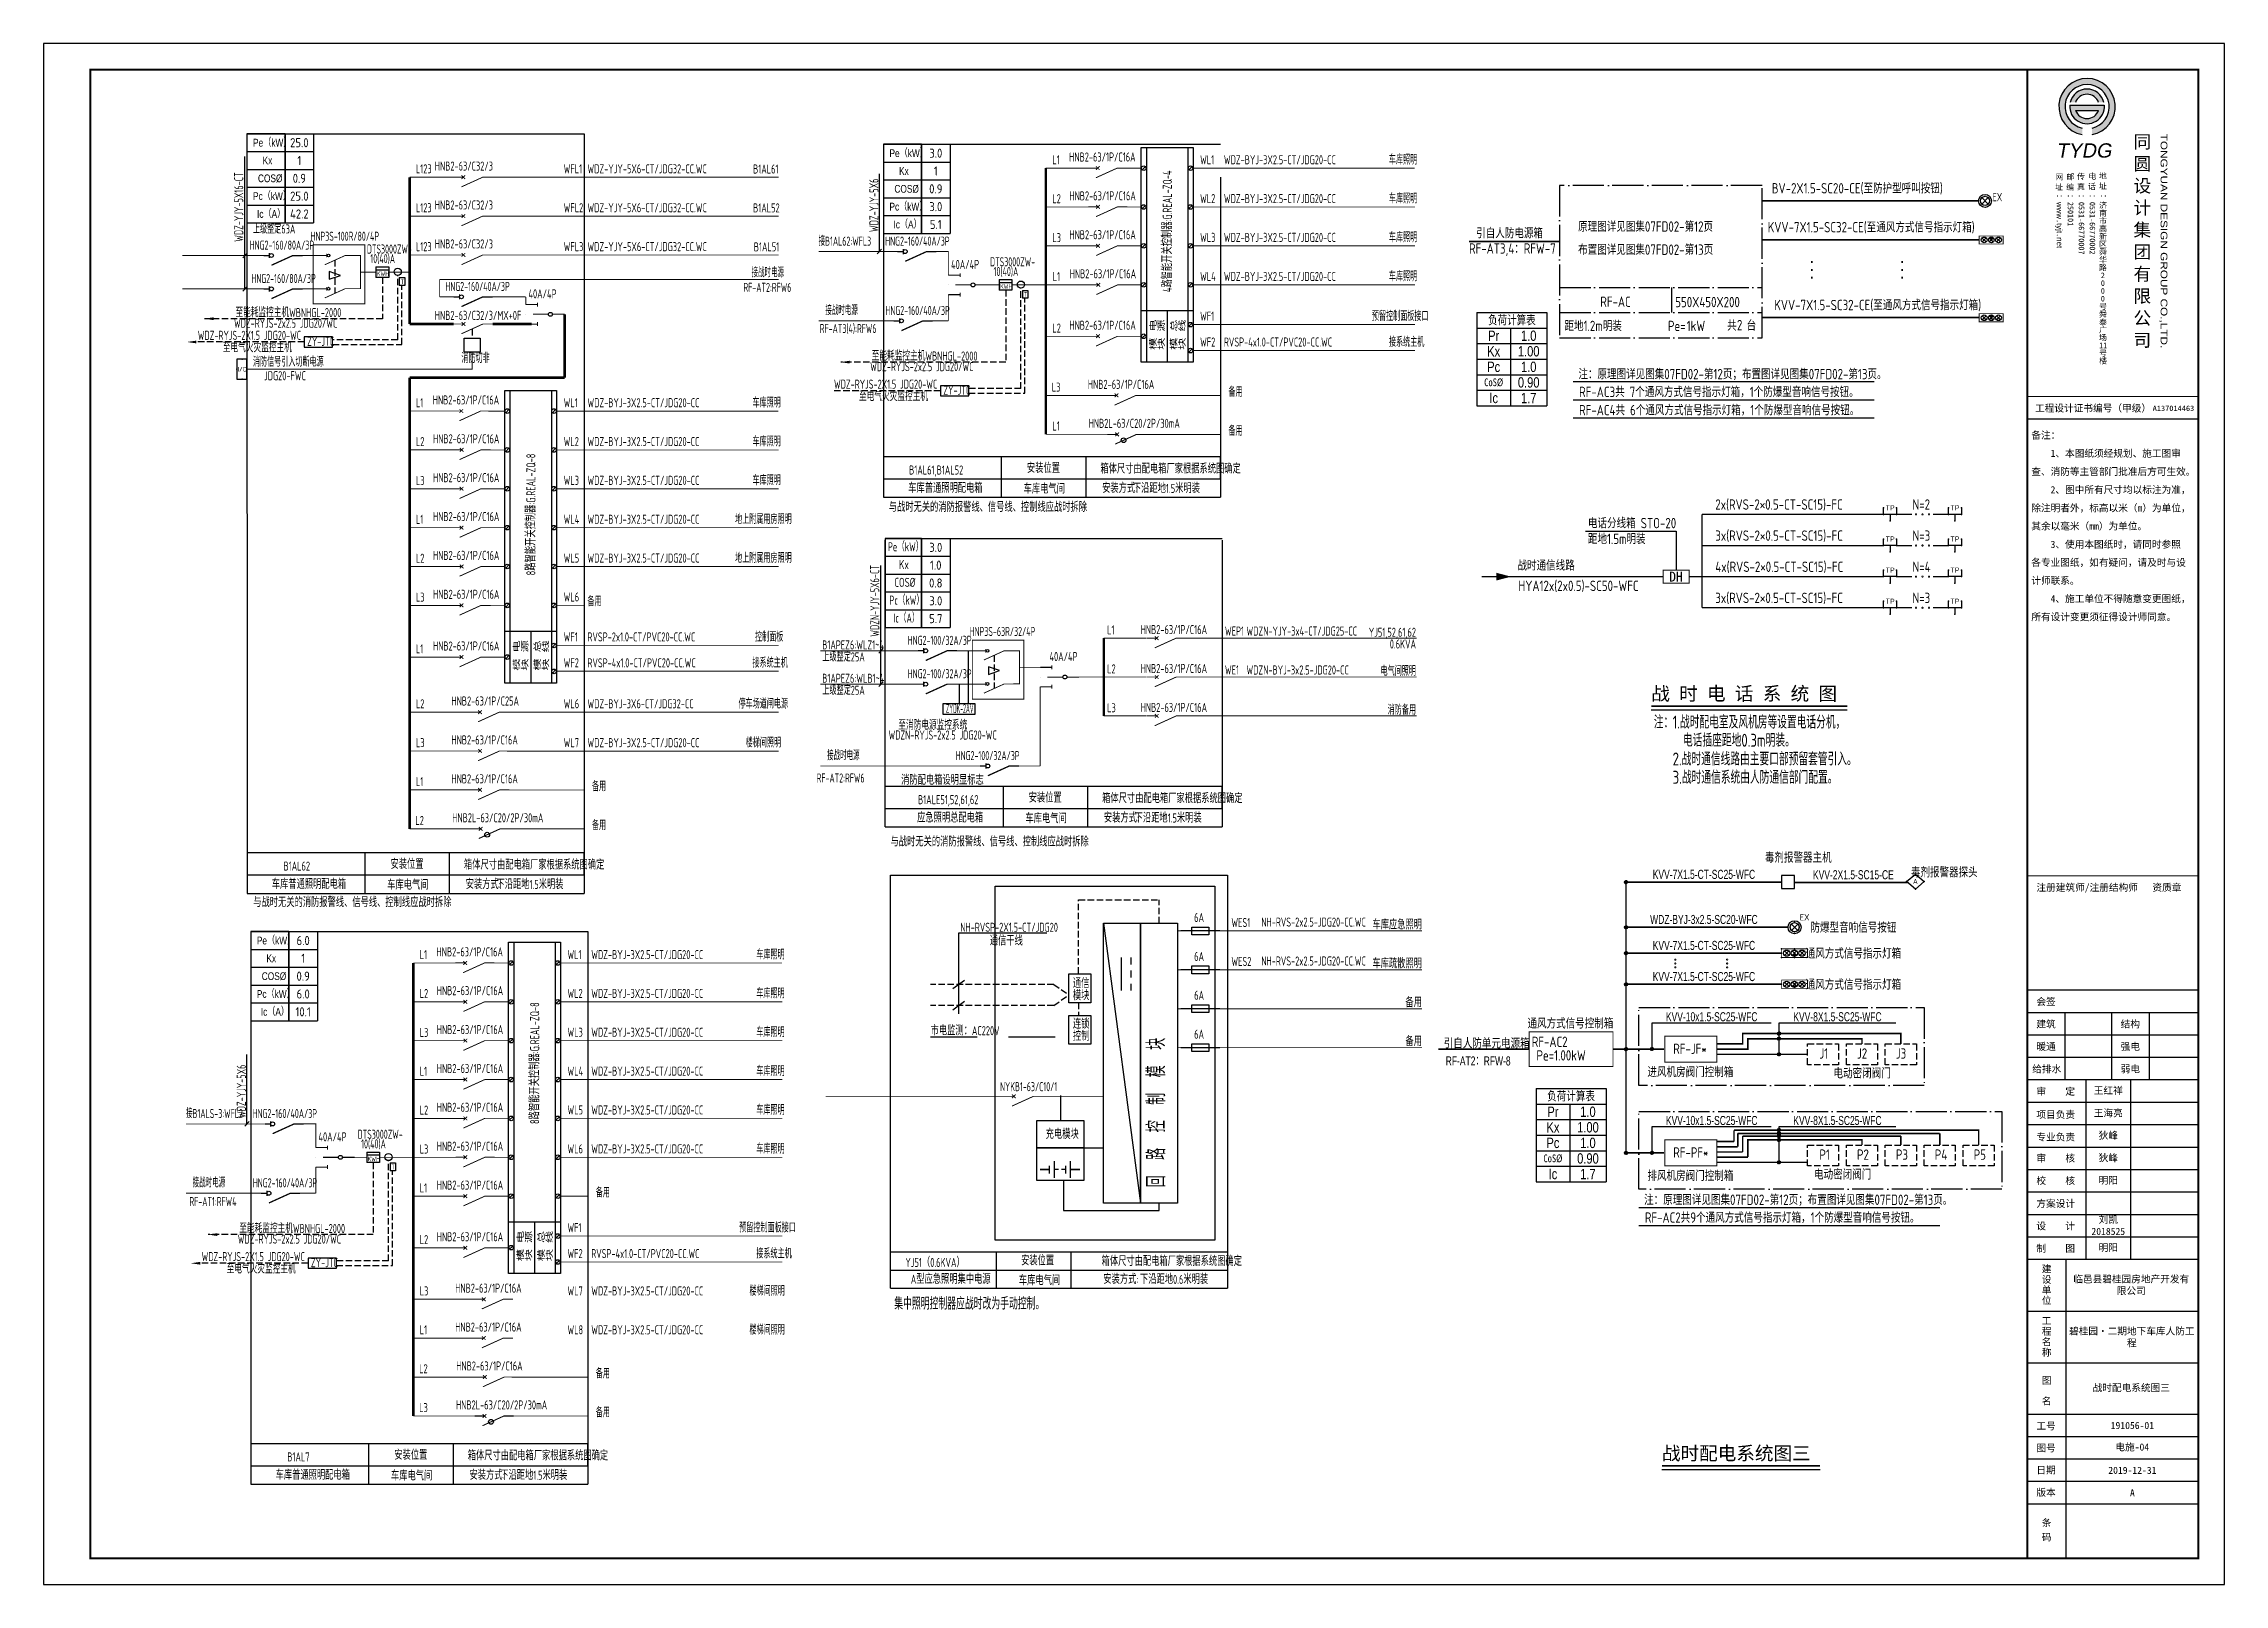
# Model space of a CAD drawing. Extents: x 1680526 to 2359975, y 920307 to 3738831.
# Drawn here: x 1878481 to 1962581, y 920307 to 979707 of the extents above; entities that cross this region are included whole.
import ezdxf
from ezdxf.enums import TextEntityAlignment as Align

# ---------------------------------------------------------------- set-up
doc = ezdxf.new("R2010")
doc.units = 0
doc.header["$LTSCALE"] = 1000
for name, pattern in [('ABOVE', [3, 1.8, -1.2]), ('ACAD_ISO04W100', [30.5, 24, -3, 0.5, -3]), ('CENTER2', [1.125, 0.75, -0.125, 0.125, -0.125]), ('CONTINOUS', [0]), ('DASH', [0.35, 0.25, -0.1]), ('DIVIDE', [1.25, 0.5, -0.25, 0, -0.25, 0, -0.25])]:
    doc.linetypes.add(name, pattern=pattern)
for name, color, linetype in [('0-电气', 3, 'Continuous'), ('BD1', 7, 'Continuous'), ('c-说明文字', 7, 'Continuous'), ('DIM-照明', 3, 'Continuous'), ('DIM_SYMB', 3, 'Continuous'), ('ECA_TK', 7, 'Continuous'), ('ELEMENT', 3, 'Continuous'), ('EQUIP', 3, 'Continuous'), ('EQUIP-动力', 3, 'Continuous'), ('EQUIP-安防', 3, 'Continuous'), ('EQUIP-消防', 3, 'Continuous'), ('EQUIP-照明', 3, 'Continuous'), ('EQUIP-通讯', 3, 'Continuous'), ('GDXT', 7, 'Continuous'), ('RFD-KK', 210, 'Continuous'), ('SIG_TEXT', 53, 'Continuous'), ('TEL_TAB', 7, 'Continuous'), ('TEL_TEXT', 7, 'Continuous'), ('tk', 7, 'Continuous'), ('WIRE-信号', 6, 'DASH'), ('WIRE-母线', 6, 'Continuous'), ('WIRE-电话', 1, 'DIVIDE'), ('WIRE-系统', 4, 'Continuous'), ('WIRE-通讯', 4, 'Continuous'), ('打印', 4, 'Continuous'), ('电-表格', 132, 'Continuous'), ('电气', 3, 'Continuous'), ('系统字体', 3, 'Continuous')]:
    doc.layers.add(name, color=color, linetype=linetype)
doc.styles.add('82-电气', font='@tssdeng.shx', dxfattribs={"width": 0.7, "height": 3.5, "bigfont": '@tssdchn.shx'})
doc.styles.add('8B2_02', font='tssdeng.shx', dxfattribs={"width": 0.7, "bigfont": 'TSSDCHN.shx'})
doc.styles.add('_TEL_ATTDEF', font='GBENOR', dxfattribs={"width": 0.8, "height": 3, "bigfont": 'GBCBIG'})
doc.styles.add('_TEL_DIM', font='TSSDENG', dxfattribs={"width": 0.8, "height": 3.5, "bigfont": 'TSSDCHN'})
doc.styles.add('BZHZ', font='bzxw.shx', dxfattribs={"width": 0.8, "bigfont": 'bzhz.shx'})
doc.styles.add('CCDI_T0G_01', font='arial.ttf')
doc.styles.add('HZ', font='')
doc.styles.add('mm', font='bzxw.shx', dxfattribs={"width": 0.8, "height": 400, "bigfont": 'bzhz.shx'})
doc.styles.get("Standard").update_dxf_attribs({"font": 'GBENOR', "bigfont": 'GBCBIG'})
doc.styles.add('SUNTXT', font='', dxfattribs={"height": 273})
doc.styles.add('tyad', font='swissk.ttf', dxfattribs={"height": 2.5})
doc.styles.add('TYDG_02', font='TSSDENG', dxfattribs={"width": 0.8, "bigfont": 'TSSDCHN'})
doc.styles.add('XING', font='tssdeng.shx', dxfattribs={"width": 0.7, "height": 3, "bigfont": 'HZTXT.shx'})
doc.styles.add('图字6', font='')
doc.styles.add('宋体', font='bzxw.shx', dxfattribs={"width": 0.8, "bigfont": 'bzhz.shx'})
doc.styles.add('探索者', font='TSSDENG.shx', dxfattribs={"width": 0.8, "height": 350, "bigfont": 'TSSDCHN.shx'})
doc.styles.add('电气', font='tssdeng.shx', dxfattribs={"width": 0.8, "bigfont": 'tssdchn.shx'})
doc.styles.add('黑体', font='simhei.ttf', dxfattribs={"height": 10})
doc.styles.get('HZ').set_extended_font_data('SimSun')
doc.styles.get('SUNTXT').set_extended_font_data('SimSun')
doc.styles.get('图字6').set_extended_font_data('SimSun')

msp = doc.modelspace()

# ---------------------------------------------------------------- texts
at = {"layer": 'c-说明文字', "color": 84, "style": 'XING', "width": 0.7}
msp.add_text('EX', height=320, dxfattribs=at).set_placement((1953825.6, 973630), align=Align.CENTER)
at = {"layer": 'DIM_SYMB', "color": 7, "style": '黑体'}
for s, height, p in [('战 时 电 话 系 统 图', 525.738, (1940478.9, 954386.8)), ('战时配电系统图三', 525.74, (1940890.9, 925099.1))]:
    msp.add_text(s, height=height, dxfattribs=at).set_placement(p)
at = {"layer": 'EQUIP-安防', "style": '宋体'}
for p in [(1946668.4, 971245.5), (1946668.4, 970945.3), (1946668.4, 970645.1), (1950151.4, 971245.5), (1950151.4, 970945.3), (1950151.4, 970645.1)]:
    msp.add_text('.', height=486.8, dxfattribs=at).set_placement(p, align=Align.CENTER)
at = {"layer": 'EQUIP-安防', "style": '_TEL_DIM', "text_generation_flag": 4, "width": 1, "flags": 1}
for tag in ['A', 'REMARK']:
    msp.add_attdef(tag, text='', height=0.0137, rotation=180, dxfattribs=at).set_placement((1945997.1, 944522.8), align=Align.MIDDLE_CENTER)
for tag in ['A', 'REMARK']:
    msp.add_attdef(tag, text='', height=0.0137, dxfattribs=at).set_placement((1946004.7, 944810.9), align=Align.MIDDLE_CENTER)
at = {"layer": 'SIG_TEXT', "color": 52, "style": '8B2_02', "width": 0.7}
for s, p in [('4路智能开关控制器:G.REAL-ZQ-4', (1921990.7, 972472, 0)), ('8路智能开关控制器:G.REAL-ZQ-8', (1897446.8, 961553.6)), ('8路智能开关控制器:G.REAL-ZQ-8', (1897593, 940402.1, 0))]:
    msp.add_text(s, height=350, rotation=90, dxfattribs=at).set_placement(p, align=Align.CENTER)
at = {"layer": 'SIG_TEXT'}
for s, height, style, width, p in [('BV-2X1.5-SC20-CE(至防护型呼叫按钮)', 400, 'TYDG_02', 0.8, (1948424.4, 973930.3)), ('KVV-7X1.5-SC32-CE(至通风方式信号指示灯箱)', 400, 'TYDG_02', 0.8, (1948961.2, 972430.3)), ('RF-AC', 400, 'TYDG_02', 0.8, (1939099.8, 969556.4)), ('KVV-7X1.5-SC32-CE(至通风方式信号指示灯箱)', 400, 'TYDG_02', 0.8, (1949212.9, 969430.3)), ('KVV-7X1.5-CT-SC25-WFC', 350, '宋体', 0.7, (1942510, 947505.4)), ('毒剂报警器主机 ', 400, 'TYDG_02', 0.8, (1946244.2, 948130.2)), ('KVV-2X1.5-SC15-CE ', 350, '宋体', 0.7, (1948318, 947490.5)), ('毒剂报警器探头', 400, 'TYDG_02', 0.8, (1951778.2, 947560)), ('WDZ-BYJ-3x2.5-SC20-WFC', 350, '宋体', 0.7, (1942510, 945765.8)), ('防爆型音响信号按钮', 400, 'TYDG_02', 0.8, (1948274.5, 945431.6)), ('KVV-7X1.5-CT-SC25-WFC', 350, '宋体', 0.7, (1942510, 944765.8)), ('通风方式信号指示灯箱', 400, 'TYDG_02', 0.8, (1948274.5, 944431.6)), ('KVV-7X1.5-CT-SC25-WFC', 350, '宋体', 0.7, (1942510, 943565.8)), ('通风方式信号指示灯箱', 400, 'TYDG_02', 0.8, (1948274.5, 943231.6)), ('通风方式信号控制箱', 400, 'TYDG_02', 0.8, (1937361.2, 941734.8)), ('KVV-10x1.5-SC25-WFC', 350, '宋体', 0.7, (1942810, 942015.8)), ('KVV-8X1.5-SC25-WFC', 350, '宋体', 0.7, (1947659.8, 942015.8)), ('进风机房阀门控制箱', 400, 'TYDG_02', 0.8, (1941987.7, 939860.5)), ('电动密闭阀门', 400, 'TYDG_02', 0.8, (1948610.2, 939811.2)), ('KVV-10x1.5-SC25-WFC', 350, '宋体', 0.7, (1942810, 938015.8)), ('KVV-8X1.5-SC25-WFC', 350, '宋体', 0.7, (1947659.8, 938015.8)), ('排风机房阀门控制箱', 400, 'TYDG_02', 0.8, (1941987.7, 935860.5)), ('电动密闭阀门', 400, 'TYDG_02', 0.8, (1947860.2, 935911.2))]:
    msp.add_text(s, height=height, dxfattribs=dict(at, style=style, width=width)).set_placement(p, align=Align.CENTER)
for s, height, style, width, p in [('引自人防电源箱', 400, 'TYDG_02', 0.8, (1933725.6, 972202.9)), ('原理图详见图集07FD02-第12页', 400, 'TYDG_02', 0.8, (1937657.5, 972454.1)), ('RF-AT3,4：RFW-7', 400, 'TYDG_02', 0.8, (1933451.4, 971609.2)), ('布置图详见图集07FD02-第13页', 400, 'TYDG_02', 0.8, (1937657.5, 971564.2)), ('550X450X200', 400, 'TYDG_02', 0.8, (1941403.1, 969544.2)), ('距地1.2m明装', 400, 'TYDG_02', 0.8, (1937133.2, 968625)), ('Pe=', 400, 'TYDG_02', 0.8, (1941122.3, 968623.2, 590.3)), ('1kW', 400, 'TYDG_02', 0.8, (1941844.4, 968623.2, 590.3)), ('共  台', 400, 'TYDG_02', 0.8, (1943401.1, 968640)), ('2', 400, 'TYDG_02', 0.8, (1943781.9, 968656.5)), ('注：原理图详见图集07FD02-第12页；布置图详见图集07FD02-第13页。', 400, 'TYDG_02', 0.8, (1937667.6, 966767.5)), ('RF-AC3共 7个通风方式信号指示灯箱，1个防爆型音响信号按钮。', 400, 'TYDG_02', 0.8, (1937697.1, 966079.3)), ('RF-AC4共 6个通风方式信号指示灯箱，1个防爆型音响信号按钮。', 400, 'TYDG_02', 0.8, (1937697.1, 965379.3)), ('2x(RVS-2×0.5-CT-SC15)-FC', 400, 'TYDG_02', 0.8, (1942947.6, 961738.8, -1120.1)), ('N=2', 400, 'TYDG_02', 0.8, (1950550.5, 961738.8, -1120.1)), ('电话分线箱 STO-20', 400, 'TYDG_02', 0.8, (1938036.8, 961022.7)), ('距地1.5m明装 ', 400, 'TYDG_02', 0.8, (1938036.8, 960414)), ('3x(RVS-2×0.5-CT-SC15)-FC', 400, 'TYDG_02', 0.8, (1942947.6, 960538.8, -1120.1)), ('N=3', 400, 'TYDG_02', 0.8, (1950550.5, 960538.8, -1120.1)), ('战时通信线路', 400, 'TYDG_02', 0.8, (1935318.8, 959390)), ('4x(RVS-2×0.5-CT-SC15)-FC', 400, 'TYDG_02', 0.8, (1942947.6, 959338.8, -1120.1)), ('N=4', 400, 'TYDG_02', 0.8, (1950550.5, 959338.8, -1120.1)), ('HYA12x(2x0.5)-SC50-WFC', 400, 'TYDG_02', 0.8, (1935356.2, 958602.6)), ('3x(RVS-2×0.5-CT-SC15)-FC', 400, 'TYDG_02', 0.8, (1942947.6, 958138.8, -1120.1)), ('N=3', 400, 'TYDG_02', 0.8, (1950550.5, 958138.8, -1120.1)), ('引自人防单元电源箱', 400, 'TYDG_02', 0.8, (1932474.5, 940965.6)), ('RF-AC2', 400, 'TYDG_02', 0.8, (1935871.1, 941023.2)), ('RF-JF*', 400, 'TYDG_02', 0.8, (1941326.3, 940755.8)), ('RF-AT2：RFW-8', 350, '宋体', 0.7, (1932551.7, 940311.8)), ('Pe=1.00kW', 400, 'TYDG_02', 0.8, (1936051.1, 940500.8, 590.3)), ('J1', 400, 'TYDG_02', 0.8, (1946961.4, 940574.6)), ('J2', 400, 'TYDG_02', 0.8, (1948411.4, 940574.6)), ('J3', 400, 'TYDG_02', 0.8, (1949911.4, 940574.6)), ('RF-PF*', 400, 'TYDG_02', 0.8, (1941326.3, 936755.8)), ('P1', 400, 'TYDG_02', 0.8, (1946961.4, 936674.6)), ('P2', 400, 'TYDG_02', 0.8, (1948411.4, 936674.6)), ('P3', 400, 'TYDG_02', 0.8, (1949911.4, 936674.6)), ('P4', 400, 'TYDG_02', 0.8, (1951411.4, 936674.6)), ('P5', 400, 'TYDG_02', 0.8, (1952911.4, 936674.6)), ('注：原理图详见图集07FD02-第12页；布置图详见图集07FD02-第13页。', 400, 'TYDG_02', 0.8, (1940203.3, 934935.4)), ('RF-AC2共9个通风方式信号指示灯箱，1个防爆型音响信号按钮。', 400, 'TYDG_02', 0.8, (1940232.8, 934247.2))]:
    msp.add_text(s, height=height, dxfattribs=dict(at, style=style, width=width)).set_placement(p)
at = {"layer": 'SIG_TEXT', "color": 52, "style": '8B2_02', "width": 0.7}
for p in [(1913475.8, 971017.7, 0), (1897178.5, 969885.5, 0), (1917271.1, 955900.9, 0), (1889080.2, 937385, 0)]:
    msp.add_text('40A/4P', height=350, dxfattribs=at).set_placement(p)
at = {"layer": 'TEL_TAB', "style": 'mm', "width": 0.8}
for s, p in [('Pe（kW）', (1886556.4, 975737.7)), ('Pe（kW）', (1911100.1, 975332.5, 0)), ('Kx', (1886926, 975050.8)), ('Kx', (1911469.6, 974645.6, 0)), ('Pc（kW）', (1886556.4, 973677.1)), ('COS%%C', (1886746, 974364)), ('COS%%C', (1911289.6, 973958.8, 0)), ('Ic（A）', (1886710.7, 972990.3)), ('Pc（kW）', (1911100.1, 973271.9, 0)), ('Ic（A）', (1911254.3, 972585.1, 0)), ('Pe（kW）', (1886702.7, 944978.6, 0)), ('Kx', (1887072.2, 944291.7, 0)), ('COS%%C', (1886892.2, 943604.9, 0)), ('Pc（kW）', (1886702.7, 942918, 0)), ('Ic（A）', (1886856.9, 942231.2, 0))]:
    msp.add_text(s, height=300, rotation=360, dxfattribs=at).set_placement(p)
at = {"layer": 'TEL_TEXT', "color": 52, "style": '8B2_02', "width": 0.6}
for p in [(1888640.8, 968052.1, 0), (1913175.9, 966170.1), (1888787, 932534.4)]:
    msp.add_text('ZY-JTC', height=350, dxfattribs=at).set_placement(p)
at = {"layer": 'TEL_TEXT', "color": 0, "style": '电气', "width": 0.75}
for s, p in [('注：', (1940575.8, 953300.9)), ('1.战时配电室及风机房等设置电话分机，', (1941302.3, 953299.7)), ('电话插座距地0.3m明装。', (1941702.3, 952599.7)), ('2.战时通信线路由主要口部预留套管引入。', (1941302.3, 951878.4)), ('3.战时通信系统由人防通信部门配置。', (1941302.3, 951171.6))]:
    msp.add_text(s, height=500, rotation=360, dxfattribs=at).set_placement(p)
at = {"layer": 'tk', "char_height": 273, "attachment_point": 5}
for s, insert, width, style in [('王红祥', (1958103, 939330.5), 1709, 'SUNTXT'), ('王海亮', (1958103, 938465.5), 1709, 'SUNTXT'), ('狄峰', (1958103, 937600.5), 1709, 'SUNTXT'), ('狄峰', (1958103, 936735.5), 1709, 'SUNTXT'), ('明阳', (1958103, 935870.5), 1709, 'SUNTXT'), ('刘凯2018525', (1958103, 934140.5), 1709, 'SUNTXT'), ('明阳', (1958103, 933275.5), 1709, 'SUNTXT'), ('临邑县碧桂园房地产开发有限公司', (1958989.5, 931835.5), 4672, '黑体'), ('碧桂园·二期地下车库人防工程', (1959009.4, 929829.7), 4911.999, '黑体'), ('战时配电系统图三', (1958991.5, 927870.5), 4698, '黑体'), ('191056-01', (1959032, 926431.5), 5097, '黑体'), ('电施-04', (1959029, 925587), 4839, '黑体'), ('2019-12-31', (1959032, 924701.5), 5097, '黑体'), ('A', (1959032, 923836.5), 5097, '黑体')]:
    msp.add_mtext(s, dxfattribs=dict(at, insert=insert, width=width, style=style))
at = {"layer": '系统字体', "color": 3, "style": '探索者'}
for s, width, p in [('L123', 0.6, (1892837.5, 974705.7)), ('HNB2-63/C32/3', 0.6, (1893565.6, 974811.6)), ('WFL1', 0.6, (1898535, 974705.7)), ('WDZ-YJY-5X6-CT/JDG32-CC.WC', 0.6, (1899452.4, 974705.2)), ('B1AL61', 0.6, (1905842, 974698.1)), ('L1', 0.6, (1917382.1, 975055.2, 0)), ('HNB2-63/1P/C16A', 0.6, (1918030, 975161.2, 0)), ('WL1', 0.6, (1923079, 975055.2, 0)), ('WDZ-BYJ-3X2.5-CT/JDG20-CC', 0.6, (1923996.9, 975054.8, 0)), ('车库照明', 0.6, (1930362.3, 975047.7, 0)), ('L2', 0.6, (1917382, 973555.2, 0)), ('HNB2-63/1P/C16A', 0.6, (1918038.8, 973664.7, 0)), ('WL2', 0.6, (1923079, 973558.7)), ('WDZ-BYJ-3X2.5-CT/JDG20-CC', 0.6, (1923996.9, 973558.3, 0)), ('车库照明', 0.6, (1930362.3, 973551.1, 0)), ('L123', 0.6, (1892837.5, 973205.7)), ('HNB2-63/C32/3', 0.6, (1893565.6, 973311.6)), ('WFL2', 0.6, (1898535, 973205.7)), ('WDZ-YJY-5X6-CT/JDG32-CC.WC', 0.6, (1899452.4, 973205.2)), ('B1AL52', 0.6, (1905842, 973198.1)), ('上级整定63A', 0.6, (1886554.1, 972386.3)), ('HNP3S-100R/80/4P', 0.55, (1888772.6, 972107)), ('接B1AL62:WFL3', 0.55, (1908368.3, 971917.2)), ('HNG2-160/40A/3P', 0.55, (1910934.6, 971917.2, 0)), ('L3', 0.6, (1917382, 972055.2, 0)), ('HNB2-63/1P/C16A', 0.6, (1918038.8, 972164.7, 0)), ('WL3', 0.6, (1923079, 972062.2)), ('WDZ-BYJ-3X2.5-CT/JDG20-CC', 0.6, (1923996.9, 972061.8, 0)), ('车库照明', 0.6, (1930362.3, 972054.6, 0)), ('HNG2-160/80A/3P', 0.55, (1886427.3, 971764.5)), ('DTS3000ZW-', 0.55, (1890948, 971613.3, 0)), ('10(40)A', 0.55, (1891081.2, 971241.4, 0)), ('L123', 0.6, (1892837.5, 971705.7)), ('HNB2-63/C32/3', 0.6, (1893565.6, 971811.6)), ('WFL3', 0.6, (1898535, 971705.7)), ('WDZ-YJY-5X6-CT/JDG32-CC.WC', 0.6, (1899452.4, 971705.2)), ('B1AL51', 0.6, (1905869.4, 971698.1)), ('DTS3000ZW-', 0.55, (1914981.8, 971120.5)), ('HNG2-160/80A/3P', 0.55, (1886491.3, 970477.2)), ('HNG2-160/40A/3P', 0.55, (1893972.1, 970170.6)), ('接战时电源', 0.55, (1905783.7, 970702.2, 0)), ('10(40)A', 0.55, (1915115.1, 970748.6)), ('L1', 0.6, (1917393.4, 970551, 0)), ('HNB2-63/1P/C16A', 0.6, (1918050.2, 970660.5, 0)), ('WL4', 0.6, (1923079, 970558)), ('WDZ-BYJ-3X2.5-CT/JDG20-CC', 0.6, (1923996.9, 970557.6, 0)), ('车库照明', 0.6, (1930362.3, 970550.5, 0)), ('RF-AT2:RFW6', 0.55, (1905468.6, 970135.6)), ('WDZ-RYJS-2x2.5 JDG20/WC', 0.65, (1885822.5, 968753.3, 0)), ('至能耗监控主机WBNHGL-2000 ', 0.65, (1885879.2, 969162.9, 0)), ('HNB2-63/C32/3/MX+0F', 0.6, (1893565.6, 969055.7)), ('RF-AT3(4):RFW6', 0.55, (1908412.1, 968550.2)), ('接战时电源', 0.55, (1908626, 969245.2, 0)), ('HNG2-160/40A/3P', 0.55, (1910943.3, 969245.2, 0)), ('L2', 0.6, (1917382, 968566.6, 0)), ('HNB2-63/1P/C16A', 0.6, (1918038.8, 968676, 0)), ('WF1', 0.6, (1923079, 969027.6, 0)), ('预留控制面板接口', 0.6, (1929703.7, 969020.1, 0)), ('WF2', 0.6, (1923079, 968028.1, 0)), ('RVSP-4x1.0-CT/PVC20-CC.WC', 0.6, (1923996.9, 968027.7, 0)), ('接系统主机', 0.6, (1930362.3, 968020.6, 0)), ('消防信号引入切断电源', 0.6, (1886553, 967255.6)), ('消防切非', 0.6, (1894591.6, 967397.5)), ('WDZ-RYJS-2x2.5 JDG20/WC', 0.65, (1910357.6, 967079.3)), ('至能耗监控主机WBNHGL-2000 ', 0.65, (1910414.3, 967488.8)), ('JDG20-FWC', 0.6, (1886982.9, 966728.6, 0)), ('L3', 0.6, (1917361.7, 966290.1, 0)), ('HNB2-63/1P/C16A', 0.6, (1918750.8, 966396, 0)), ('备用', 0.6, (1924171.8, 966096.1, 0)), ('L1', 0.6, (1892838.2, 965689.1)), ('HNB2-63/1P/C16A', 0.6, (1893486.1, 965795.1)), ('WL1', 0.6, (1898535.1, 965689.1)), ('WDZ-BYJ-3X2.5-CT/JDG20-CC', 0.6, (1899453, 965688.7)), ('车库照明', 0.6, (1905818.4, 965681.5)), ('HNB2-63/1P/C16A', 0.6, (1893494.9, 964298.5)), ('L1', 0.6, (1917382.2, 964790.1, 0)), ('HNB2L-63/C20/2P/30mA ', 0.6, (1918781, 964894, 0)), ('备用', 0.6, (1924171.1, 964596.1, 0)), ('L2', 0.6, (1892838.1, 964189.1)), ('WL2', 0.6, (1898535.1, 964192.6, 0)), ('WDZ-BYJ-3X2.5-CT/JDG20-CC', 0.6, (1899453, 964192.1)), ('车库照明', 0.6, (1905818.4, 964185)), ('L3', 0.6, (1892838.1, 962689.1)), ('HNB2-63/1P/C16A', 0.6, (1893494.9, 962798.5)), ('WL3', 0.6, (1898535.1, 962696.1, 0)), ('WDZ-BYJ-3X2.5-CT/JDG20-CC', 0.6, (1899453, 962695.6)), ('车库照明', 0.6, (1905818.4, 962688.5)), ('B1AL61,B1AL52', 0.7, (1911859.2, 963094.1, 0)), ('安装位置', 0.7, (1916401.3, 963160, 0)), ('箱体尺寸由配电箱厂家根据系统图确定', 0.7, (1919233.9, 963137.5, 0)), ('车库普通照明配电箱', 0.7, (1911823.7, 962391.7, 0)), ('车库电气间', 0.7, (1916273.9, 962361.7, 0)), ('安装方式:', 0.7, (1919301.5, 962388.9, 0)), ('下沿距地1.5米明装', 0.7, (1920487.4, 962385.5, 0)), ('L1', 0.6, (1892838.2, 961192.6)), ('HNB2-63/1P/C16A', 0.6, (1893494.9, 961298.5)), ('WL4', 0.6, (1898535.1, 961196.1, 0)), ('WDZ-BYJ-3X2.5-CT/JDG20-CC', 0.6, (1899453, 961195.6)), ('地上附属用房照明', 0.6, (1905145.8, 961188.5)), ('与战时无关的消防报警线、信号线、控制线应战时拆除', 0.7, (1911074.3, 961657)), ('L2', 0.6, (1892838.1, 959692.6)), ('HNB2-63/1P/C16A', 0.6, (1893494.9, 959802)), ('WL5', 0.6, (1898535.2, 959699.5, 0)), ('WDZ-BYJ-3X2.5-CT/JDG20-CC', 0.6, (1899453, 959699.1)), ('地上附属用房照明', 0.6, (1905145.8, 959692)), ('L3', 0.6, (1892838.1, 958192.6)), ('HNB2-63/1P/C16A', 0.6, (1893494.9, 958302)), ('WL6', 0.6, (1898535.2, 958199.5)), ('备用', 0.6, (1899452, 958022.9, 0)), ('HNP3S-63R/32/4P', 0.55, (1914189.3, 956869.5, 0)), ('L1', 0.6, (1919495, 956927.7, 0)), ('HNB2-63/1P/C16A', 0.6, (1920786.3, 956941.6, 0)), ('WEP1', 0.6, (1924036.2, 956885, 0)), ('WDZN-YJY-3x4-CT/JDG25-CC', 0.6, (1924867.1, 956885, 0)), ('L1', 0.6, (1892838.1, 956199.8)), ('HNB2-63/1P/C16A', 0.6, (1893494.9, 956309.3)), ('WF1', 0.6, (1898535.1, 956660.8)), ('RVSP-2x1.0-CT/PVC20-CC.WC', 0.6, (1899453, 956660.4)), ('控制面板', 0.6, (1905915.1, 956653.3)), ('上级整定25A', 0.6, (1908516.6, 955889.7, 0)), ('B1APEZ6:WLZ1~4', 0.6, (1908506.5, 956351.7, 0)), ('HNG2-100/32A/3P', 0.55, (1911803.4, 956527, 0)), ('WF2', 0.6, (1898535.1, 955661.3)), ('RVSP-4x1.0-CT/PVC20-CC.WC', 0.6, (1899453, 955660.9)), ('接系统主机', 0.6, (1905818.4, 955653.8)), ('B1APEZ6:WLB1~4', 0.6, (1908506.5, 955064.3, 0)), ('HNG2-100/32A/3P', 0.55, (1911803.4, 955239.7, 0)), ('L2', 0.6, (1919495, 955427.7, 0)), ('HNB2-63/1P/C16A', 0.6, (1920786.3, 955441.6, 0)), ('WE1', 0.6, (1924036.2, 955385, 0)), ('WDZN-BYJ-3x2.5-JDG20-CC', 0.6, (1924867.1, 955385, 0)), ('HNB2-63/1P/C25A', 0.6, (1894206.9, 954188.6)), ('上级整定25A', 0.6, (1908516.6, 954602.4, 0)), ('L2', 0.6, (1892838.3, 954082.6)), ('WL6', 0.6, (1898535.3, 954082.6, 0)), ('WDZ-BYJ-3X6-CT/JDG32-CC', 0.6, (1899453.1, 954082.2)), ('停车场道闸电源', 0.6, (1905279.5, 954075)), ('L3', 0.6, (1919495, 953927.7, 0)), ('HNB2-63/1P/C16A', 0.6, (1920786.3, 953941.6, 0)), ('L3', 0.6, (1892838.3, 952582.6)), ('HNB2-63/1P/C16A', 0.6, (1894206.9, 952688.6)), ('WL7', 0.6, (1898535.3, 952582.6, 0)), ('WDZ-BYJ-3X2.5-CT/JDG20-CC', 0.6, (1899453.1, 952582.2)), ('楼梯间照明', 0.6, (1905555, 952575)), ('WDZN-RYJS-2x2.5 JDG20-WC', 0.65, (1911064.3, 952878.5, 0)), ('至消防电源监控系统', 0.65, (1911440.1, 953254.9, -8916.5)), ('接战时电源', 0.55, (1908696, 952083.7, 0)), ('HNG2-100/32A/3P', 0.55, (1913653.7, 952083.7, 0)), ('L1', 0.6, (1892838.3, 951082.6)), ('HNB2-63/1P/C16A', 0.6, (1894206.9, 951188.6)), ('备用', 0.6, (1899627.8, 950888.6)), ('RF-AT2:RFW6', 0.55, (1908290.1, 951219.8)), ('消防配电箱设明显标志', 0.7, (1911550.7, 951136.8, 0)), ('B1ALE51,52,61,62', 0.6, (1912201.7, 950385.7, 0)), ('安装位置', 0.7, (1916469.1, 950451.6, 0)), ('箱体尺寸由配电箱厂家根据系统图确定', 0.7, (1919301.7, 950429.2, 0)), ('L2', 0.6, (1892817.8, 949582.6)), ('HNB2L-63/C20/2P/30mA ', 0.6, (1894237.1, 949686.5)), ('备用', 0.6, (1899627.2, 949388.6)), ('应急照明总配电箱', 0.7, (1912165.1, 949683.4, 0)), ('车库电气间', 0.7, (1916341.9, 949653.3, 0)), ('安装方式:', 0.7, (1919369.2, 949680.5, 0)), ('下沿距地1.5米明装', 0.7, (1920555.2, 949677.2, 0)), ('与战时无关的消防报警线、信号线、控制线应战时拆除', 0.7, (1911142, 948758.4)), ('B1AL62', 0.7, (1887731.5, 947824.8)), ('安装位置', 0.7, (1891858.1, 947890.7)), ('箱体尺寸由配电箱厂家根据系统图确定', 0.7, (1894690.7, 947868.2)), ('车库普通照明配电箱', 0.7, (1887280.4, 947122.4)), ('车库电气间', 0.7, (1891730.6, 947092.4)), ('安装方式:', 0.7, (1894758.2, 947119.6)), ('下沿距地1.5米明装', 0.7, (1895944.2, 947116.2)), ('与战时无关的消防报警线、信号线、控制线应战时拆除', 0.7, (1886564.7, 946422.3)), ('L1', 0.6, (1892984.4, 944411.9, 0)), ('HNB2-63/1P/C16A', 0.6, (1893632.4, 944517.9, 0)), ('WL1', 0.6, (1898681.3, 944411.9, 0)), ('WDZ-BYJ-3X2.5-CT/JDG20-CC', 0.6, (1899599.3, 944411.5, 0)), ('车库照明', 0.6, (1905964.7, 944404.4, 0)), ('L2', 0.6, (1892984.3, 942911.9, 0)), ('HNB2-63/1P/C16A', 0.6, (1893641.1, 943021.4, 0)), ('WL2', 0.6, (1898681.3, 942915.4)), ('WDZ-BYJ-3X2.5-CT/JDG20-CC', 0.6, (1899599.3, 942915, 0)), ('车库照明', 0.6, (1905964.7, 942907.8, 0)), ('L3', 0.6, (1892984.3, 941411.9, 0)), ('HNB2-63/1P/C16A', 0.6, (1893641.1, 941521.4, 0)), ('WL3', 0.6, (1898681.4, 941418.9)), ('WDZ-BYJ-3X2.5-CT/JDG20-CC', 0.6, (1899599.3, 941418.5, 0)), ('车库照明', 0.6, (1905964.7, 941411.3, 0)), ('L1', 0.6, (1892984.4, 939915.4, 0)), ('HNB2-63/1P/C16A', 0.6, (1893641.1, 940021.4, 0)), ('WL4', 0.6, (1898681.4, 939918.9)), ('WDZ-BYJ-3X2.5-CT/JDG20-CC', 0.6, (1899599.3, 939918.5, 0)), ('车库照明', 0.6, (1905964.7, 939911.3, 0)), ('接B1ALS-3:WFL2', 0.55, (1883972.8, 938284.5)), ('HNG2-160/40A/3P', 0.55, (1886539, 938284.5, 0)), ('L2', 0.6, (1892984.3, 938415.4, 0)), ('HNB2-63/1P/C16A', 0.6, (1893641.1, 938524.9, 0)), ('WL5', 0.6, (1898681.4, 938422.4)), ('WDZ-BYJ-3X2.5-CT/JDG20-CC', 0.6, (1899599.3, 938421.9, 0)), ('车库照明', 0.6, (1905964.7, 938414.8, 0)), ('DTS3000ZW-', 0.55, (1890593, 937484.9)), ('10(40)A', 0.55, (1890726.2, 937113)), ('L3', 0.6, (1892984.3, 936915.4, 0)), ('HNB2-63/1P/C16A', 0.6, (1893641.1, 937024.9, 0)), ('WL6', 0.6, (1898681.4, 936922.4, 0)), ('WDZ-BYJ-3X2.5-CT/JDG20-CC', 0.6, (1899599.3, 936921.9, 0)), ('车库照明', 0.6, (1905964.7, 936914.8, 0)), ('RF-AT1:RFW4', 0.55, (1884102.6, 934891.8)), ('接战时电源', 0.55, (1884230.4, 935612.5, 0)), ('HNG2-160/40A/3P', 0.55, (1886547.7, 935612.5, 0)), ('L1', 0.6, (1892984.3, 935415.4, 0)), ('HNB2-63/1P/C16A', 0.6, (1893641.1, 935524.9, 0)), ('备用', 0.6, (1899773.5, 935228.4, 0)), ('WDZ-RYJS-2x2.5 JDG20/WC', 0.65, (1885968.8, 933443.6)), ('至能耗监控主机WBNHGL-2000 ', 0.65, (1886025.4, 933853.2)), ('L2', 0.6, (1892984.3, 933423.7, 0)), ('HNB2-63/1P/C16A', 0.6, (1893641.1, 933533.2, 0)), ('WF1', 0.6, (1898681.3, 933884.8, 0)), ('预留控制面板接口', 0.6, (1905306, 933877.2, 0)), ('WF2', 0.6, (1898681.3, 932885.2, 0)), ('RVSP-4x1.0-CT/PVC20-CC.WC', 0.6, (1899599.3, 932884.8, 0)), ('接系统主机', 0.6, (1905964.7, 932877.7, 0)), ('HNB2-63/1P/C16A', 0.6, (1894353.2, 931552.5, 0)), ('L3', 0.6, (1892984.5, 931446.5, 0)), ('WL7', 0.6, (1898681.5, 931446.5)), ('WDZ-BYJ-3X2.5-CT/JDG20-CC', 0.6, (1899599.4, 931446.1, 0)), ('楼梯间照明', 0.6, (1905701.3, 931439, 0)), ('L1', 0.6, (1892984.5, 929946.5, 0)), ('HNB2-63/1P/C16A', 0.6, (1894353.2, 930052.5, 0)), ('WL8', 0.6, (1898681.5, 929946.5)), ('WDZ-BYJ-3X2.5-CT/JDG20-CC', 0.6, (1899599.4, 929946.1, 0)), ('楼梯间照明', 0.6, (1905701.3, 929939, 0)), ('L2', 0.6, (1892964.1, 928446.5, 0)), ('HNB2-63/1P/C16A', 0.6, (1894392.1, 928552.5, 0)), ('备用', 0.6, (1899773.5, 928252.6, 0)), ('L3', 0.6, (1892964.1, 926946.5, 0)), ('HNB2L-63/C20/2P/30mA ', 0.6, (1894383.3, 927050.4, 0)), ('备用', 0.6, (1899773.5, 926754.9, 0)), ('B1AL7', 0.7, (1887877.3, 925047.1, 0)), ('安装位置', 0.7, (1892003.9, 925113, 0)), ('箱体尺寸由配电箱厂家根据系统图确定', 0.7, (1894836.5, 925090.6, 0)), ('车库普通照明配电箱', 0.7, (1887426.2, 924344.8, 0)), ('车库电气间', 0.7, (1891876.4, 924314.7, 0)), ('安装方式:', 0.7, (1894904, 924341.9, 0)), ('下沿距地1.5米明装', 0.7, (1896090, 924338.6, 0))]:
    msp.add_text(s, height=350, dxfattribs=dict(at, width=width)).set_placement(p)
for s, rotation, width, p in [('WDZ-YJY-5X16-CT', 90, 0.65, (1886179.2, 972067.6)), ('WDZ-YJY-5X6', 90, 0.65, (1910675.4, 972444.3, 0)), ('WDZN-YJY-5X6-CT', 90, 0.65, (1910706, 956841.4, 0)), ('6A', 360, 0.7, (1922851.1, 945842.5, 10944)), ('NH-RVSP-2X1.5-CT/JDG20', 360, 0.7, (1913829.7, 945465.8, -10939.6)), ('通信干线', 360, 0.7, (1914970.2, 944940.8, -10939.6)), ('WES1', 360, 0.7, (1924284.8, 945647.9, 10944)), ('NH-RVS-2x2.5-JDG20-CC.WC', 360, 0.6, (1925439.7, 945665.4, 10944)), ('6A', 360, 0.7, (1922851.1, 944342.5, 10944)), ('WES2', 360, 0.7, (1924284.8, 944147.9, 10944)), ('NH-RVS-2x2.5-JDG20-CC.WC', 360, 0.6, (1925439.7, 944165.4, 10944)), ('通信', 360, 0.7, (1918173.6, 943298.4, 0)), ('模块', 360, 0.7, (1918173.6, 942829.6, 0)), ('6A', 360, 0.7, (1922851.1, 942842.5, 10944)), ('连锁', 360, 0.7, (1918173.6, 941733.8, 0)), ('市电监测：AC220V', 360, 0.7, (1912687.6, 941478.6, -10939.6)), ('控制', 360, 0.7, (1918173.6, 941265, 0)), ('6A', 360, 0.7, (1922851.1, 941342.5, 10944)), ('WDZ-YJY-5X6', 90, 0.65, (1886279.9, 938287.3, 0)), ('NYKB1-63/C10/1', 360, 0.55, (1915366, 939320.3, 0)), ('充电模块', 360, 0.7, (1917124.9, 937484.3, 10944)), ('YJ51（0.6KVA）', 360, 0.7, (1911714.3, 932542.8, 0)), ('安装位置', 360, 0.7, (1916175.9, 932610.1, 0)), ('箱体尺寸由配电箱厂家根据系统图确定', 360, 0.7, (1919280.3, 932587.7, 0)), ('A型应急照明集中电源', 360, 0.7, (1911923.2, 931896.5, 0)), ('车库电气间', 360, 0.7, (1916089.9, 931845.1, 0)), ('安装方式:', 360, 0.7, (1919347.8, 931893.6, 0)), ('下沿距地0.6米明装', 360, 0.7, (1920761.8, 931890.3, 0))]:
    msp.add_text(s, height=350, rotation=rotation, dxfattribs=dict(at, width=width)).set_placement(p)
at = {"layer": '系统字体', "color": 52, "style": '82-电气', "width": 0.7}
for s, p in [('电源', (1921416.7, 968624, 0)), ('总线', (1922217, 968624, 0)), ('模块', (1921416.7, 967924, 0)), ('模块', (1922217, 967924, 0)), ('电源', (1896872.8, 956257.2)), ('总线', (1897673.1, 956257.2)), ('模块', (1896872.8, 955557.2)), ('模块', (1897673.1, 955557.2)), ('电源', (1897019.1, 933487.7, 0)), ('总线', (1897819.3, 933487.7, 0)), ('模块', (1897019.1, 932787.7, 0)), ('模块', (1897819.3, 932787.7, 0))]:
    msp.add_text(s, height=350, dxfattribs=at).set_placement(p, align=Align.CENTER)
at = {"layer": '系统字体', "color": 3, "style": '探索者', "width": 0.65}
for s, p in [('WDZ-RYJS-2X1.5 JDG20-WC', (1886418.4, 968285.9, 0)), ('至电气火灾监控主机', (1886722.8, 967810.8, 0)), ('WDZ-RYJS-2X1.5 JDG20-WC', (1910953.5, 966403.9)), ('至电气火灾监控主机', (1911257.9, 965928.8)), ('WDZ-RYJS-2X1.5 JDG20-WC', (1886564.6, 932768.3)), ('至电气火灾监控主机', (1886869, 932293.1))]:
    msp.add_text(s, height=350, dxfattribs=at).set_placement(p, align=Align.CENTER)
at = {"layer": '系统字体', "color": 3, "style": '探索者', "width": 0.6}
for s, p in [('YJ51,52,61,62', (1931404.9, 956837.9, 0)), ('0.6KVA', (1931404.9, 956386.5, 0)), ('电气间照明', (1931404.9, 955337.9, 0)), ('消防备用', (1931404.9, 953837.9, 0))]:
    msp.add_text(s, height=350, dxfattribs=at).set_placement(p, align=Align.RIGHT)
at = {"layer": '系统字体', "color": 1, "style": '探索者', "width": 0.402451}
msp.add_text('ZYDK-2AV', height=350, dxfattribs=at).set_placement((1913276.8, 953899.3, 0))
at = {"layer": '系统字体', "color": 3, "style": '探索者', "width": 0.7}
for s, height, rotation, p in [('车库应急照明', 350, 360, (1931634.9, 945561.6, 0)), ('车库疏散照明', 350, 360, (1931634.9, 944061.6, 0)), ('备用', 350, 360, (1931634.9, 942561.6, 0)), ('回  路  控  制  模  块', 700, 90, (1921737.1, 941380.5, 0)), ('备用', 350, 360, (1931634.9, 941061.6, 0))]:
    msp.add_text(s, height=height, rotation=rotation, dxfattribs=at).set_placement(p, align=Align.RIGHT)
at = {"layer": '系统字体', "color": 4, "style": '探索者', "width": 0.55}
msp.add_text('集中照明控制器应战时改为手动控制。', height=476, dxfattribs=at).set_placement((1911286.5, 930899))

# ---------------------------------------------------------------- blocks, each defined once
blk = doc.blocks.new('10B_A1E图框')
h = blk.add_hatch(color=256)
h.paths.add_polyline_path([(786.16, 558.97), (786.16, 561.39, -8.823966), (789.97, 561.39), (789.97, 558.98, 11.333343)])
h.paths.add_polyline_path([(781.52, 571.34), (783.6, 571.34, -0.711417), (792.46, 571.34), (794.54, 571.34, 0.79114)], flags=17)
h.paths.add_polyline_path([(781.36, 570.26, 1.071858), (794.7, 570.26)], flags=17)
h.paths.add_polyline_path([(792.44, 568.2, -0.701619), (783.62, 568.2)], flags=16)
for p, q in [((765, 184), (765, 584)), ((765, 184), (765, 584)), ((765, 184), (765, 584)), ((781.36, 570.26), (794.7, 570.26)), ((783.62, 568.2), (792.44, 568.2))]:
    blk.add_line(p, q)
at = {"const_width": 0.5}
blk.add_lwpolyline([(831, 457.96), (765, 457.96)], dxfattribs=at)
blk.add_lwpolyline([(831, 457.96), (765, 457.96)], dxfattribs=at)
for centre, radius, start, end in [((788.05, 569.69), 10.88, 280.13244, 259.96265), ((788.05, 569.69), 8.52, 282.99261, 257.13015), ((788.03, 569.8), 6.69, 13.30217, 166.69783), ((788.03, 569.8), 4.69, 19.14259, 160.85741), ((788.03, 569.8), 6.69, 176.02725, 3.97275), ((788.03, 569.8), 4.69, 199.89154, 340.10846)]:
    blk.add_arc(centre, radius, start, end)
at = {"layer": 'ECA_TK'}
for p, q in [((765, 220.51), (831, 220.51)), ((779.58, 194.56), (779.58, 220.51)), ((797.5, 220.51), (797.5, 194.56)), ((812.08, 194.56), (812.08, 220.51)), ((765, 211.86), (831, 211.86)), ((765, 203.21), (831, 203.21)), ((787.68, 125.36), (787.68, 194.56)), ((804.77, 194.56), (804.77, 125.36)), ((765, 185.91), (831, 185.91)), ((765, 177.26), (831, 177.26)), ((765, 168.61), (831, 168.61)), ((765, 159.96), (831, 159.96)), ((765, 151.31), (831, 151.31)), ((765, 142.66), (831, 142.66)), ((765, 134.01), (831, 134.01)), ((765, 125.36), (831, 125.36)), ((780.03, 10), (780.03, 125.36)), ((765, 105.36), (831, 105.36)), ((765, 85.36), (831, 85.36)), ((831, 56.92), (765, 56.92)), ((831, 48.27), (765, 48.27)), ((831, 39.62), (765, 39.62)), ((831, 30.97), (765, 30.97))]:
    blk.add_line(p, q, dxfattribs=at)
blk.add_lwpolyline([(0, 0), (841, 0), (841, 594), (0, 594)], close=True, dxfattribs=at)
at = {"layer": 'ECA_TK', "const_width": 0.8}
blk.add_lwpolyline([(831, 10), (831, 584), (18, 584), (18, 10)], close=True, dxfattribs=at)
at = {"layer": 'ECA_TK'}
for points, const_width in [([(765, 10), (765, 584)], 0.8), ([(765, 457.96), (831, 457.96)], 0.5), ([(765, 449.25), (831, 449.25)], 0.5), ([(765, 273.16), (831, 273.16)], 0.5), ([(765, 229.16), (831, 229.16)], 0.5), ([(765, 194.56), (831, 194.56)], 0.5), ([(831, 65.57), (765, 65.57)], 0.5)]:
    blk.add_lwpolyline(points, dxfattribs=dict(at, const_width=const_width))
at = {"style": 'tyad', "oblique": 10}
blk.add_text('TYDG', height=5.5, dxfattribs=at).set_placement((776.12, 550.06))
for s, height, style, p in [('同', 5, '黑体', (805.94, 553.7)), ('圆', 5, '黑体', (805.94, 545.2)), ('址', 2.18, 'SUNTXT', (775.74, 537.6)), ('网', 2.18, 'SUNTXT', (775.88, 541.55)), ('编', 2.18, 'SUNTXT', (779.97, 537.57)), ('邮', 2.18, 'SUNTXT', (780.08, 541.58)), ('传', 2.18, 'SUNTXT', (784.17, 541.71)), ('真', 2.18, 'SUNTXT', (784.17, 537.71)), ('话', 2.18, 'SUNTXT', (788.39, 537.86)), ('电', 2.18, 'SUNTXT', (788.57, 541.81)), ('地', 2.18, 'SUNTXT', (792.61, 541.93)), ('址', 2.18, 'SUNTXT', (792.62, 537.99)), ('设', 5, '黑体', (805.94, 536.7)), ('济', 2.18, 'SUNTXT', (792.67, 530.58)), ('南', 2.18, 'SUNTXT', (792.67, 527.58)), ('计', 5, '黑体', (805.94, 528.2)), ('市', 2.18, 'SUNTXT', (792.67, 524.58)), ('高', 2.18, 'SUNTXT', (792.67, 521.58)), ('集', 5, '黑体', (805.94, 519.7)), ('新', 2.18, 'SUNTXT', (792.67, 518.58)), ('舜', 2.18, 'SUNTXT', (792.67, 512.58)), ('区', 2.18, 'SUNTXT', (792.67, 515.58)), ('团', 5, '黑体', (805.94, 511.2)), ('路', 2.18, 'SUNTXT', (792.67, 506.58)), ('华', 2.18, 'SUNTXT', (792.67, 509.58)), ('2', 2.18, 'SUNTXT', (793.36, 503.58)), ('有', 5, '黑体', (805.94, 502.7)), ('0', 2.18, 'SUNTXT', (793.36, 500.58)), ('0', 2.18, 'SUNTXT', (793.36, 497.58)), ('0', 2.18, 'SUNTXT', (793.36, 494.58)), ('限', 5, '黑体', (805.94, 494.2)), ('泰', 2.18, 'SUNTXT', (792.67, 485.58)), ('舜', 2.18, 'SUNTXT', (792.67, 488.58)), ('号', 2.18, 'SUNTXT', (792.67, 491.58)), ('公', 5, '黑体', (805.94, 485.7)), ('场', 2.18, 'SUNTXT', (792.67, 479.58)), ('广', 2.18, 'SUNTXT', (792.67, 482.58)), ('司', 5, '黑体', (805.94, 477.2)), ('楼', 2.18, 'SUNTXT', (792.69, 470.58)), ('号', 2.18, 'SUNTXT', (792.67, 473.58)), ('11', 2.18, 'SUNTXT', (792.67, 476.58))]:
    blk.add_text(s, height=height, dxfattribs=dict(style=style)).set_placement(p)
at = {"style": 'CCDI_T0G_01', "width": 1.25}
blk.add_text('TONGYUAN DESIGN GROUP CO.,LTD.', height=2.6, rotation=270, dxfattribs=at).set_placement((816.42, 559.28))
at = {"char_height": 2.18, "width": 39.1789, "attachment_point": 1, "rotation": 270, "style": 'SUNTXT'}
for s, insert in [('：{\\fArial|b0|i0|c134|p32;www}.{\\fArial|b0|i0|c134|p32;tyjt}.{\\fArial|b0|i0|c134|p32;net\\fArial|b0|i0|c0|p32;}', (778.56, 536.02)), ('：250101', (782.78, 536.02)), ('：0531-66770007', (787, 536.02)), ('：0531-66770002', (791.22, 536.02)), ('：', (795.56, 536.02))]:
    blk.add_mtext(s, dxfattribs=dict(at, insert=insert))
at = {"layer": 'ECA_TK', "linetype": 'Continuous', "style": 'SUNTXT'}
for s, height, p in [('工程设计证书编号（甲级）', 2.7342, (767.97, 452.09)), ('A137014463', 2.051, (813.34, 452.39)), ('注册建筑师/注册结构师   资质章', 2.7342, (768.5, 267.3)), ('会签', 2.734, (768.5, 223.3)), ('建筑', 2.734, (768.5, 214.65)), ('结构', 2.734, (801, 214.65)), ('暖通', 2.734, (768.5, 206)), ('强电', 2.734, (801, 206)), ('给排水', 2.734, (766.9, 197.35)), ('弱电', 2.734, (801, 197.35)), ('审    定', 2.734, (768.5, 188.7)), ('项目负责', 2.734, (768.5, 179.74)), ('专业负责', 2.734, (768.5, 171.09)), ('审    核', 2.734, (768.5, 162.93)), ('校    核', 2.734, (768.5, 154.28)), ('方案设计', 2.734, (768.5, 145.45)), ('设    计', 2.734, (768.5, 136.8)), ('制    图', 2.734, (768.5, 128.15)), ('建', 2.73, (770.59, 120.26)), ('设', 2.73, (770.59, 116.2)), ('位', 2.73, (770.59, 108.08)), ('单', 2.73, (770.59, 112.14)), ('工', 2.73, (770.59, 100.26)), ('程', 2.73, (770.59, 96.2)), ('名', 2.73, (770.59, 92.14)), ('称', 2.73, (770.59, 88.08)), ('图', 2.73, (770.59, 77.33)), ('名', 2.73, (770.59, 69.33)), ('工号', 2.734, (768.5, 59.71)), ('图号', 2.734, (768.5, 51.23)), ('日期', 2.734, (768.5, 42.72)), ('版本', 2.734, (768.5, 34.07)), ('条', 2.73, (770.59, 22.4)), ('码', 2.73, (770.59, 16.85))]:
    blk.add_text(s, height=height, dxfattribs=at).set_placement(p)
at = {"layer": 'ECA_TK', "style": 'SUNTXT'}
for s, p in [('备注：', (766.54, 441.68)), ('    1、本图纸须经规划、施工图审', (766.54, 434.68)), ('查、消防等主管部门批准后方可生效。', (766.54, 427.66)), ('    2、图中所有尺寸均以标注为准，', (766.54, 420.65)), ('除注明者外，标高以米（m）为单位，', (766.54, 413.62)), ('其余以毫米（mm）为单位。', (766.54, 406.61)), ('各专业图纸，如有疑问，请及时与设', (766.54, 392.61)), ('    3、使用本图纸时，请同时参照', (766.54, 399.6)), ('计师联系。', (766.54, 385.63)), ('    4、施工单位不得随意变更图纸，', (766.54, 378.63)), ('所有设计变更须征得设计师同意。', (766.54, 371.62))]:
    blk.add_text(s, height=2.73, dxfattribs=at).set_placement(p)
blk = doc.blocks.new('$TelecSys$00000098')
blk.add_solid([(0.5, 0), (-0.5, 0.26), (-0.5, -0.26)])
blk = doc.blocks.new('DH')
at = {"layer": 'EQUIP', "linetype": 'Continuous', "const_width": 15}
blk.add_lwpolyline([(250, 250), (-250, 250), (-250, 0), (250, 0)], close=True, dxfattribs=at)
at = {"layer": 'EQUIP', "style": '图字6'}
blk.add_text('DH', height=193.2, dxfattribs=at).set_placement((-3, 29), align=Align.CENTER)
blk = doc.blocks.new('$equip$00001867')
for p, q in [((-0.5, 0.5), (-0.5, 1)), ((0.5, 0.5), (-0.5, 0.5)), ((0, 0.5), (0, 0)), ((0.5, 1), (0.5, 0.5))]:
    blk.add_line(p, q)
for p in [(-0.5, 1), (-0.5, 0.5), (0, 0), (0.5, 1), (0.5, 0.5)]:
    blk.add_point(p)
at = {"color": 7, "style": '_TEL_DIM'}
blk.add_attdef('$TEXT$', text='', height=0.4, dxfattribs=at).set_placement((0, 1), align=Align.MIDDLE_CENTER)
at = {"color": 7, "style": '_TEL_DIM', "flags": 1}
blk.add_attdef('A', text='', height=0.00002, dxfattribs=at).set_placement((0, 0), align=Align.MIDDLE_CENTER)
blk = doc.blocks.new('*T58')
at = {"layer": '电气', "color": 0, "linetype": 'ByBlock', "lineweight": -2}
for p, q in [((0, 0), (2700, 0)), ((0, 0), (0, -3600)), ((2700, 0), (2700, -3600)), ((0, -600), (2700, -600)), ((1300, -600), (1300, -3600)), ((0, -1200), (2700, -1200)), ((0, -1800), (2700, -1800)), ((0, -2400), (2700, -2400)), ((0, -3000), (2700, -3000)), ((0, -3600), (2700, -3600))]:
    blk.add_line(p, q, dxfattribs=at)
at = {"layer": '电气', "color": 0, "attachment_point": 5}
for s, insert, char_height, width, style in [('{\\Fbzxw,bzhz|c134;Pr}', (650, -900), 400, 1288, 'BZHZ'), ('{\\Fbzxw,bzhz|c134;\\W0.8;负荷计算表}', (1350, -300), 400, 2688, 'BZHZ'), ('1.0', (2000, -900), 400, 1388, 'BZHZ'), ('Kx', (650, -1500), 400, 1288, 'BZHZ'), ('1.00', (2000, -1500), 400, 1388, 'BZHZ'), ('Pc', (650, -2100), 400, 1288, 'BZHZ'), ('0.90', (2000, -2700), 400, 1388, 'BZHZ'), ('1.0', (2000, -2100), 400, 1388, 'BZHZ'), ('{\\W0.8;CoS%%C}', (650, -2700), 300, 1288, 'HZ'), ('{\\Fbzxw,bzhz|c134;Ic}', (650, -3300), 400, 1288, 'BZHZ'), ('1.7', (2000, -3300), 400, 1388, 'BZHZ')]:
    blk.add_mtext(s, dxfattribs=dict(at, insert=insert, char_height=char_height, width=width, style=style))
blk = doc.blocks.new('$equip$00001236')
for p, q in [((0.25, 0.25), (-0.25, -0.25)), ((-0.25, 0.25), (0.25, -0.25))]:
    blk.add_line(p, q)
for radius in [0.5, 0.35]:
    blk.add_circle((0, 0), radius)
at = {"layer": 'EQUIP-照明', "flags": 9}
blk.add_attdef('A', (0, 0), '', height=0.00002, dxfattribs=at)
blk = doc.blocks.new('通风方式灯箱')
at = {"layer": 'EQUIP-安防'}
for p, q in [((-280, 61), (-156, -62)), ((-265, -45), (-156, 62)), ((-62, 61), (63, -62)), ((0, 0), (-61, -61)), ((0, 0), (63, 62)), ((0, 0), (63, -62)), ((155, 61), (280, -62)), ((171, -45), (280, 62)), ((-264, -45), (-280, -61)), ((-265, -45), (-265, -45)), ((-46, -46), (-61, -61)), ((-46, -46), (-46, -46)), ((-35, -80), (22, -22)), ((-2, -87), (43, -42)), ((172, -45), (156, -61)), ((171, -45), (171, -45))]:
    blk.add_line(p, q, dxfattribs=at)
at = {"layer": 'EQUIP-安防', "const_width": 22.8}
blk.add_lwpolyline([(-370, -123), (361, -123), (361, 123), (-370, 123), (-370, -133)], dxfattribs=at)
at = {"layer": 'EQUIP-安防'}
for centre, start, end in [((-217, 0), 0, 180), ((-217, 0), 180, 360), ((1, 0), 0, 180), ((1, 0), 180, 360), ((218, 0), 0, 180), ((218, 0), 180, 360), ((1, 0), 224.61863, 315.13517)]:
    blk.add_arc(centre, 87.4, start, end, dxfattribs=at)
blk = doc.blocks.new('*T81')
at = {"layer": '电气', "color": 0, "linetype": 'ByBlock', "lineweight": -2}
for p, q in [((0, 0), (2700, 0)), ((0, 0), (0, -3600)), ((2700, 0), (2700, -3600)), ((0, -600), (2700, -600)), ((1300, -600), (1300, -3600)), ((0, -1200), (2700, -1200)), ((0, -1800), (2700, -1800)), ((0, -2400), (2700, -2400)), ((0, -3000), (2700, -3000)), ((0, -3600), (2700, -3600))]:
    blk.add_line(p, q, dxfattribs=at)
at = {"layer": '电气', "color": 0, "attachment_point": 5}
for s, insert, char_height, width, style in [('{\\Fbzxw,bzhz|c134;Pr}', (650, -900), 400, 1288, 'BZHZ'), ('{\\Fbzxw,bzhz|c134;\\W0.8;负荷计算表}', (1350, -300), 400, 2688, 'BZHZ'), ('1.0', (2000, -900), 400, 1388, 'BZHZ'), ('Kx', (650, -1500), 400, 1288, 'BZHZ'), ('1.00', (2000, -1500), 400, 1388, 'BZHZ'), ('Pc', (650, -2100), 400, 1288, 'BZHZ'), ('0.90', (2000, -2700), 400, 1388, 'BZHZ'), ('1.0', (2000, -2100), 400, 1388, 'BZHZ'), ('{\\W0.8;CoS%%C}', (650, -2700), 300, 1288, 'HZ'), ('{\\Fbzxw,bzhz|c134;Ic}', (650, -3300), 400, 1288, 'BZHZ'), ('1.7', (2000, -3300), 400, 1388, 'BZHZ')]:
    blk.add_mtext(s, dxfattribs=dict(at, insert=insert, char_height=char_height, width=width, style=style))
blk = doc.blocks.new('$equip$00002522')
for p, q in [((-0.35, 0.35), (0.35, -0.35)), ((0.35, 0.35), (-0.35, -0.35))]:
    blk.add_line(p, q)
at = {"const_width": 0.02}
blk.add_lwpolyline([(0, 0.5, -1), (0, -0.5, -1), (0, 0.5, -0.256099)], format="xyb", dxfattribs=at)
blk.add_circle((0, 0), 0.5)
for p in [(-0.5, 0), (0, 0.5), (0.5, 0), (0, -0.5)]:
    blk.add_point(p)
at = {"color": 7, "style": '_TEL_DIM', "flags": 1}
blk.add_attdef('A', text='', height=0.00002, dxfattribs=at).set_placement((0, 0), align=Align.MIDDLE_CENTER)
at = {"color": 7, "style": '_TEL_DIM'}
blk.add_attdef('$TEXT$', text='', height=0.4, dxfattribs=at).set_placement((0.84, -0.39), align=Align.MIDDLE_CENTER)
blk = doc.blocks.new('jjan')
at = {"layer": 'EQUIP-安防'}
blk.add_circle((0, 0), 250, dxfattribs=at)
ref = blk.add_blockref('$equip$00002522', (0, 0), dxfattribs=dict(at, xscale=350, yscale=350, zscale=350, rotation=180))
ref.add_attrib('$TEXT$', 'EX', dxfattribs={"layer": '0', "color": 7, "height": 250, "width": 0.9}).set_placement((388, 384), align=Align.MIDDLE_CENTER)
blk = doc.blocks.new('$equip$00002366')
for p, q in [((-0.52, -0.01), (0, 0.43)), ((0, 0.43), (0.52, -0.01)), ((0, -0.45), (-0.52, -0.01)), ((0.52, -0.01), (0, -0.45))]:
    blk.add_line(p, q)
at = {"const_width": 0.02}
blk.add_lwpolyline([(0, 0.43), (0.52, -0.01), (0, -0.45), (-0.52, -0.01), (0, 0.43), (0.52, -0.01)], dxfattribs=at)
for p in [(0, 0.43), (-0.52, -0.01), (0, -0.45), (0.52, -0.01)]:
    blk.add_point(p)
at = {"color": 7, "style": '_TEL_DIM'}
blk.add_attdef('$TEXT$', text='', height=0.3, dxfattribs=at).set_placement((0, 0.01), align=Align.MIDDLE_CENTER)
at = {"color": 7, "style": '_TEL_DIM', "flags": 1}
blk.add_attdef('A', text='', height=0.00002, dxfattribs=at).set_placement((0, 0), align=Align.MIDDLE_CENTER)
blk = doc.blocks.new('*T174')
at = {"layer": 'TEL_TAB', "color": 0, "linetype": 'ByBlock', "lineweight": -2}
for p, q in [((0, 0), (1099, 0)), ((0, 0), (0, -3434)), ((1099, 0), (1099, -3434)), ((0, -687), (1099, -687)), ((0, -1374), (1099, -1374)), ((0, -2061), (1099, -2061)), ((0, -2747), (1099, -2747)), ((0, -3434), (1099, -3434))]:
    blk.add_line(p, q, dxfattribs=at)
at = {"layer": 'TEL_TAB', "color": 0, "char_height": 350, "width": 1098.6, "attachment_point": 5}
for s, insert in [('6.0', (549, -343)), ('1', (549, -1030))]:
    blk.add_mtext(s, dxfattribs=dict(at, insert=insert))
at = {"layer": 'TEL_TAB', "color": 3, "char_height": 350, "width": 1098.6, "attachment_point": 5}
for s, insert in [('0.9', (549, -1717)), ('6.0', (549, -2404)), ('10.1', (549, -3091))]:
    blk.add_mtext(s, dxfattribs=dict(at, insert=insert))
blk = doc.blocks.new('$element$00000497')
at = {"const_width": 0.0233}
for points in [[(0, 0), (0, -0.25)], [(0, -1), (0, -0.75), (-0.25, -0.2)], [(-0.047, -0.297), (0.047, -0.203)], [(-0.047, -0.203), (0.047, -0.297)]]:
    blk.add_lwpolyline(points, dxfattribs=at)
at = {"flags": 9}
blk.add_attdef('S', (0, 0), '', height=0.00000667, dxfattribs=at)
blk = doc.blocks.new('A$C394A0539')
at = {"layer": 'ELEMENT'}
for p, q in [((0, 303), (209, 303)), ((0, 303), (0, 0)), ((209, 0), (0, 0)), ((209, 303), (209, 0))]:
    blk.add_line(p, q, dxfattribs=at)
at = {"layer": 'ELEMENT', "style": '_TEL_DIM', "width": 0.8}
blk.add_text('T', height=180, dxfattribs=at).set_placement((51, 53))
blk = doc.blocks.new('A$C16236BE7')
at = {"layer": 'ELEMENT'}
for p, q in [((-246, 408), (246, 408)), ((-246, 408), (-246, 0)), ((-246, 296), (246, 296)), ((246, 0), (-246, 0)), ((246, 408), (246, 0))]:
    blk.add_line(p, q, dxfattribs=at)
at = {"layer": 'ELEMENT', "style": '_TEL_DIM', "width": 0.8}
blk.add_text('KWH', height=180, dxfattribs=at).set_placement((-212, 53))
blk = doc.blocks.new('$element$00000523')
at = {"const_width": 0.0333}
for points in [[(0, 0), (0, -0.15)], [(0, -1), (0, -0.75), (-0.25, -0.2)], [(-0.067, -0.15), (0.067, -0.15)]]:
    blk.add_lwpolyline(points, dxfattribs=at)
blk.add_circle((0, -0.2), 0.05)
at = {"flags": 9}
blk.add_attdef('S', (0, 0), '', height=0.00000667, dxfattribs=at)
blk = doc.blocks.new('$element$00000525')
at = {"const_width": 0.0267}
for points in [[(0, 0), (0, -0.25)], [(-0.25, -0.2), (0, -0.75), (0, -1)], [(-0.047, -0.203), (0.047, -0.297)], [(0.047, -0.203), (-0.047, -0.297)]]:
    blk.add_lwpolyline(points, dxfattribs=at)
blk.add_circle((-0.151, -0.417), 0.0615)
at = {"flags": 9}
blk.add_attdef('S', (0, 0), '', height=0.00000667, dxfattribs=at)
blk = doc.blocks.new('*T175')
at = {"layer": 'TEL_TAB', "color": 0, "linetype": 'ByBlock', "lineweight": -2}
for p, q in [((0, 0), (1099, 0)), ((0, 0), (0, -3434)), ((1099, 0), (1099, -3434)), ((0, -687), (1099, -687)), ((0, -1374), (1099, -1374)), ((0, -2061), (1099, -2061)), ((0, -2747), (1099, -2747)), ((0, -3434), (1099, -3434))]:
    blk.add_line(p, q, dxfattribs=at)
at = {"layer": 'TEL_TAB', "color": 0, "char_height": 350, "width": 1098.6, "attachment_point": 5}
for s, insert in [('25.0', (549, -343)), ('1', (549, -1030))]:
    blk.add_mtext(s, dxfattribs=dict(at, insert=insert))
at = {"layer": 'TEL_TAB', "color": 3, "char_height": 350, "width": 1098.6, "attachment_point": 5}
for s, insert in [('0.9', (549, -1717)), ('25.0', (549, -2404)), ('42.2', (549, -3091))]:
    blk.add_mtext(s, dxfattribs=dict(at, insert=insert))
blk = doc.blocks.new('$equip$00002773')
for p, q in [((0.65, 0.65), (-0.65, 0.65)), ((-0.65, 0.65), (-0.65, 0)), ((-0.65, 0), (0.65, 0)), ((0.65, 0), (0.65, 0.65))]:
    blk.add_line(p, q)
blk.add_lwpolyline([(-0.65, 0.65), (-0.65, 0), (0.65, 0), (0.65, 0.65), (-0.65, 0.65), (-0.65, 0)])
for p in [(-0.65, 0.33), (0, 0.65), (0, 0), (0.65, 0.33)]:
    blk.add_point(p)
at = {"color": 7}
blk.add_attdef('$TEXT$', text='', height=0.3, dxfattribs=at).set_placement((0.01, 0.34), align=Align.MIDDLE_CENTER)
at = {"color": 7, "flags": 1}
for tag, height, p in [('A', 0.00002, (0, 0)), ('B', 0.4, (0.9, 0.25))]:
    blk.add_attdef(tag, text='', height=height, dxfattribs=at).set_placement(p, align=Align.MIDDLE_CENTER)
blk = doc.blocks.new('$element$00000578')
at = {"color": 3, "const_width": 0.0233}
for points in [[(0, 0), (0, -0.25)], [(0, -1), (0, -0.75), (-0.25, -0.2)], [(-0.05, -0.25), (0.05, -0.25)]]:
    blk.add_lwpolyline(points, dxfattribs=at)
at = {"color": 3, "flags": 9}
blk.add_attdef('S', (0, 0), '', height=0.00000667, dxfattribs=at)
blk = doc.blocks.new('A$C7B4506E3')
at = {"layer": 'ELEMENT', "color": 3}
blk.add_circle((447, 391), 56.4, dxfattribs=at)
at = {"layer": 'ELEMENT', "color": 3, "xscale": 1500, "yscale": 1500, "zscale": 1500, "rotation": 90}
blk.add_blockref('$element$00000578', (0, 391), dxfattribs=at)
blk = doc.blocks.new('*T176')
at = {"layer": 'TEL_TAB', "color": 0, "linetype": 'ByBlock', "lineweight": -2}
for p, q in [((0, 0), (1099, 0)), ((0, 0), (0, -3434)), ((1099, 0), (1099, -3434)), ((0, -687), (1099, -687)), ((0, -1374), (1099, -1374)), ((0, -2061), (1099, -2061)), ((0, -2747), (1099, -2747)), ((0, -3434), (1099, -3434))]:
    blk.add_line(p, q, dxfattribs=at)
at = {"layer": 'TEL_TAB', "color": 0, "char_height": 350, "width": 1098.6, "attachment_point": 5}
for s, insert in [('3.0', (549, -343)), ('1', (549, -1030))]:
    blk.add_mtext(s, dxfattribs=dict(at, insert=insert))
at = {"layer": 'TEL_TAB', "color": 3, "char_height": 350, "width": 1098.6, "attachment_point": 5}
for s, insert in [('0.9', (549, -1717)), ('3.0', (549, -2404)), ('5.1', (549, -3091))]:
    blk.add_mtext(s, dxfattribs=dict(at, insert=insert))
blk = doc.blocks.new('$element$00000521')
blk.add_line((0, 0), (0, 0))
at = {"const_width": 0.0267}
for points in [[(-0.25, 0), (-0.25, -0.3)], [(0.25, 0), (0.25, -0.3)], [(-0.3, -0.3), (-0.2, -0.3)], [(0, -0.183), (0, -0.583)], [(0.2, -0.3), (0.3, -0.3)], [(0, -1), (0, -0.683)]]:
    blk.add_lwpolyline(points, dxfattribs=at)
blk.add_circle((0, -0.633), 0.05)
at = {"flags": 9}
blk.add_attdef('S', (0, 0), '', height=0.00000667, dxfattribs=at)
blk = doc.blocks.new('*T177')
at = {"layer": 'TEL_TAB', "color": 0, "linetype": 'ByBlock', "lineweight": -2}
for p, q in [((0, 0), (1099, 0)), ((0, 0), (0, -3434)), ((1099, 0), (1099, -3434)), ((0, -687), (1099, -687)), ((0, -1374), (1099, -1374)), ((0, -2061), (1099, -2061)), ((0, -2747), (1099, -2747)), ((0, -3434), (1099, -3434))]:
    blk.add_line(p, q, dxfattribs=at)
at = {"layer": 'TEL_TAB', "color": 0, "char_height": 350, "width": 1098.6, "attachment_point": 5}
for s, insert in [('3.0', (549, -343)), ('1.0', (549, -1030))]:
    blk.add_mtext(s, dxfattribs=dict(at, insert=insert))
at = {"layer": 'TEL_TAB', "color": 3, "char_height": 350, "width": 1098.6, "attachment_point": 5}
for s, insert in [('0.8', (549, -1717)), ('3.0', (549, -2404)), ('5.7', (549, -3091))]:
    blk.add_mtext(s, dxfattribs=dict(at, insert=insert))
blk = doc.blocks.new('A$C13A02C3E')
at = {"layer": 'TEL_TAB'}
blk.add_lwpolyline([(-1401, 0), (0, 0), (0, 3434), (-1401, 3434)], close=True, dxfattribs=at)
for points in [[(-1401, 2747), (0, 2747)], [(-1401, 2061), (0, 2061)], [(-1401, 1374), (0, 1374)], [(-1401, 687), (0, 687)]]:
    blk.add_lwpolyline(points, dxfattribs=at)
at = {"layer": 'TEL_TAB', "style": '探索者'}
for s, width, p in [('Pe（kW）', 0.644033, (-1293, 2941)), ('Kx', 0.75, (-868, 2254)), ('COS%%C', 0.75, (-1048, 1567)), ('Pc（kW）', 0.644033, (-1238, 880)), ('Ic（A）', 0.644033, (-1083, 193))]:
    blk.add_text(s, height=350, dxfattribs=dict(at, width=width)).set_placement(p)
blk = doc.blocks.new('$element$00000576')
at = {"const_width": 0.0233}
for points in [[(0, 0), (0, -0.25)], [(0, -1), (0, -0.75), (-0.25, -0.2)], [(-0.047, -0.297), (0.047, -0.203)], [(-0.047, -0.203), (0.047, -0.297)]]:
    blk.add_lwpolyline(points, dxfattribs=at)
at = {"flags": 9}
blk.add_attdef('S', (0, 0), '', height=0.00000667, dxfattribs=at)
blk = doc.blocks.new('$element$00000582')
for points in [[(0, 0), (0, -1)], [(-0.1, -0.283), (0.1, -0.283), (0.1, -0.717), (-0.1, -0.717), (-0.1, -0.283)]]:
    blk.add_lwpolyline(points)
at = {"flags": 9}
blk.add_attdef('S', (0, 0), '', height=0.00000667, dxfattribs=at)

# ---------------------------------------------------------------- hatches: boundary and pattern name
at = {"layer": 'GDXT', "linetype": 'CONTINOUS'}
h = msp.add_hatch(dxfattribs=at)
h.set_pattern_fill('ANSI31', color=3, scale=9, style=0)
h.set_pattern_definition([(134.995689, (2421316.62, 1823006.319), (10.10354826, 10.10202796), [])])
h.paths.add_polyline_path([(1939565.7, 947380.7), (1939443.8, 947380.7, -1)])
h.paths.add_polyline_path([(1939443.8, 947380.7), (1939504.7, 947380.7), (1939504.7, 947319.8, -0.4142136)])
h.paths.add_polyline_path([(1939504.7, 947380.7), (1939565.7, 947380.7, -0.4142136), (1939504.7, 947319.8)])
h = msp.add_hatch(dxfattribs=at)
h.set_pattern_fill('ANSI31', color=3, scale=9, style=0)
h.set_pattern_definition([(134.995689, (2421316.62, 1821266.649), (10.10354826, 10.10202796), [])])
h.paths.add_polyline_path([(1939565.7, 945641), (1939443.8, 945641, -1)])
h.paths.add_polyline_path([(1939443.8, 945641), (1939504.7, 945641), (1939504.7, 945580.1, -0.4142136)])
h.paths.add_polyline_path([(1939504.7, 945641), (1939565.7, 945641, -0.4142136), (1939504.7, 945580.1)])
h = msp.add_hatch(dxfattribs=at)
h.set_pattern_fill('ANSI31', color=3, scale=9, style=0)
h.set_pattern_definition([(134.995689, (2421316.62, 1820266.649), (10.10354826, 10.10202796), [])])
h.paths.add_polyline_path([(1939565.7, 944641), (1939443.8, 944641, -1)])
h.paths.add_polyline_path([(1939443.8, 944641), (1939504.7, 944641), (1939504.7, 944580.1, -0.4142136)])
h.paths.add_polyline_path([(1939504.7, 944641), (1939565.7, 944641, -0.4142136), (1939504.7, 944580.1)])
h = msp.add_hatch(dxfattribs=at)
h.set_pattern_fill('ANSI31', color=3, scale=9, style=0)
h.set_pattern_definition([(134.995689, (2421316.62, 1819066.649), (10.10354826, 10.10202796), [])])
h.paths.add_polyline_path([(1939565.7, 943441), (1939443.8, 943441, -1)])
h.paths.add_polyline_path([(1939443.8, 943441), (1939504.7, 943441), (1939504.7, 943380.1, -0.4142136)])
h.paths.add_polyline_path([(1939504.7, 943441), (1939565.7, 943441, -0.4142136), (1939504.7, 943380.1)])
h = msp.add_hatch(dxfattribs=at)
h.set_pattern_fill('ANSI31', color=3, scale=9, style=0)
h.set_pattern_definition([(134.995689, (2427216.377, 1817168.942), (10.10354826, 10.10202796), [])])
h.paths.add_polyline_path([(1945465.4, 941543.3), (1945343.6, 941543.3, -1)])
h.paths.add_polyline_path([(1945343.6, 941543.3), (1945404.5, 941543.3), (1945404.5, 941482.4, -0.4142136)])
h.paths.add_polyline_path([(1945404.5, 941543.3), (1945465.4, 941543.3, -0.4142136), (1945404.5, 941482.4)])
h = msp.add_hatch(dxfattribs=at)
h.set_pattern_fill('ANSI31', color=3, scale=9, style=0)
h.set_pattern_definition([(134.995689, (2427216.377, 1816968.348), (10.10354826, 10.10202796), [])])
h.paths.add_polyline_path([(1945465.4, 941342.7), (1945343.6, 941342.7, -1)])
h.paths.add_polyline_path([(1945343.6, 941342.7), (1945404.5, 941342.7), (1945404.5, 941281.8, -0.4142136)])
h.paths.add_polyline_path([(1945404.5, 941342.7), (1945465.4, 941342.7, -0.4142136), (1945404.5, 941281.8)])
h = msp.add_hatch(dxfattribs=at)
h.set_pattern_fill('ANSI31', color=3, scale=9, style=0)
h.set_pattern_definition([(134.995689, (2421316.62, 1816566.649), (10.10354826, 10.10202796), [])])
h.paths.add_polyline_path([(1939565.7, 940941), (1939443.8, 940941, -1)])
h.paths.add_polyline_path([(1939443.8, 940941), (1939504.7, 940941), (1939504.7, 940880.1, -0.4142136)])
h.paths.add_polyline_path([(1939504.7, 940941), (1939565.7, 940941, -0.4142136), (1939504.7, 940880.1)])
h = msp.add_hatch(dxfattribs=at)
h.set_pattern_fill('ANSI31', color=3, scale=9, style=0)
h.set_pattern_definition([(134.995689, (2422316.62, 1816571.194), (10.10354826, 10.10202796), [])])
h.paths.add_polyline_path([(1940565.7, 940945.5), (1940443.8, 940945.5, -1)])
h.paths.add_polyline_path([(1940443.8, 940945.5), (1940504.7, 940945.5), (1940504.7, 940884.6, -0.4142136)])
h.paths.add_polyline_path([(1940504.7, 940945.5), (1940565.7, 940945.5, -0.4142136), (1940504.7, 940884.6)])
h = msp.add_hatch(dxfattribs=at)
h.set_pattern_fill('ANSI31', color=3, scale=9, style=0)
h.set_pattern_definition([(134.995689, (2427216.377, 1816368.467), (10.10354826, 10.10202796), [])])
h.paths.add_polyline_path([(1945465.4, 940742.8), (1945343.6, 940742.8, -1)])
h.paths.add_polyline_path([(1945343.6, 940742.8), (1945404.5, 940742.8), (1945404.5, 940681.9, -0.4142136)])
h.paths.add_polyline_path([(1945404.5, 940742.8), (1945465.4, 940742.8, -0.4142136), (1945404.5, 940681.9)])
h = msp.add_hatch(dxfattribs=at)
h.set_pattern_fill('ANSI31', color=3, scale=9, style=0)
h.set_pattern_definition([(134.995689, (2427216.377, 1813447.835), (10.10354826, 10.10202796), [])])
h.paths.add_polyline_path([(1945465.4, 937822.2), (1945343.6, 937822.2, -1)])
h.paths.add_polyline_path([(1945343.6, 937822.2), (1945404.5, 937822.2), (1945404.5, 937761.3, -0.4142136)])
h.paths.add_polyline_path([(1945404.5, 937822.2), (1945465.4, 937822.2, -0.4142136), (1945404.5, 937761.3)])
h = msp.add_hatch(dxfattribs=at)
h.set_pattern_fill('ANSI31', color=3, scale=9, style=0)
h.set_pattern_definition([(134.995689, (2427216.377, 1813317.075), (10.10354826, 10.10202796), [])])
h.paths.add_polyline_path([(1945465.4, 937691.4), (1945343.6, 937691.4, -1)])
h.paths.add_polyline_path([(1945343.6, 937691.4), (1945404.5, 937691.4), (1945404.5, 937630.5, -0.4142136)])
h.paths.add_polyline_path([(1945404.5, 937691.4), (1945465.4, 937691.4, -0.4142136), (1945404.5, 937630.5)])
h = msp.add_hatch(dxfattribs=at)
h.set_pattern_fill('ANSI31', color=3, scale=9, style=0)
h.set_pattern_definition([(134.995689, (2421316.62, 1812566.649), (10.10354826, 10.10202796), [])])
h.paths.add_polyline_path([(1939565.7, 936941), (1939443.8, 936941, -1)])
h.paths.add_polyline_path([(1939443.8, 936941), (1939504.7, 936941), (1939504.7, 936880.1, -0.4142136)])
h.paths.add_polyline_path([(1939504.7, 936941), (1939565.7, 936941, -0.4142136), (1939504.7, 936880.1)])
h = msp.add_hatch(dxfattribs=at)
h.set_pattern_fill('ANSI31', color=3, scale=9, style=0)
h.set_pattern_definition([(134.995689, (2422316.62, 1812571.194), (10.10354826, 10.10202796), [])])
h.paths.add_polyline_path([(1940565.7, 936945.5), (1940443.8, 936945.5, -1)])
h.paths.add_polyline_path([(1940443.8, 936945.5), (1940504.7, 936945.5), (1940504.7, 936884.6, -0.4142136)])
h.paths.add_polyline_path([(1940504.7, 936945.5), (1940565.7, 936945.5, -0.4142136), (1940504.7, 936884.6)])
h = msp.add_hatch(dxfattribs=at)
h.set_pattern_fill('ANSI31', color=3, scale=9, style=0)
h.set_pattern_definition([(134.995689, (2427216.377, 1813214.22), (10.10354826, 10.10202796), [])])
h.paths.add_polyline_path([(1945465.4, 937588.6), (1945343.6, 937588.6, -1)])
h.paths.add_polyline_path([(1945343.6, 937588.6), (1945404.5, 937588.6), (1945404.5, 937527.7, -0.4142136)])
h.paths.add_polyline_path([(1945404.5, 937588.6), (1945465.4, 937588.6, -0.4142136), (1945404.5, 937527.7)])
h = msp.add_hatch(dxfattribs=at)
h.set_pattern_fill('ANSI31', color=3, scale=9, style=0)
h.set_pattern_definition([(134.995689, (2427216.377, 1813068.348), (10.10354826, 10.10202796), [])])
h.paths.add_polyline_path([(1945465.4, 937442.7), (1945343.6, 937442.7, -1)])
h.paths.add_polyline_path([(1945343.6, 937442.7), (1945404.5, 937442.7), (1945404.5, 937381.8, -0.4142136)])
h.paths.add_polyline_path([(1945404.5, 937442.7), (1945465.4, 937442.7, -0.4142136), (1945404.5, 937381.8)])
h = msp.add_hatch(dxfattribs=at)
h.set_pattern_fill('ANSI31', color=3, scale=9, style=0)
h.set_pattern_definition([(134.995689, (2427216.377, 1812202.884), (10.10354826, 10.10202796), [])])
h.paths.add_polyline_path([(1945465.4, 936577.2), (1945343.6, 936577.2, -1)])
h.paths.add_polyline_path([(1945343.6, 936577.2), (1945404.5, 936577.2), (1945404.5, 936516.3, -0.4142136)])
h.paths.add_polyline_path([(1945404.5, 936577.2), (1945465.4, 936577.2, -0.4142136), (1945404.5, 936516.3)])

# ---------------------------------------------------------------- linework, layer by layer
at = {"color": 0, "linetype": 'DASH'}
for p, q in [((1918392.8, 946693.5, 10939.6), (1921496, 946693.5, 10944)), ((1918392.8, 943848.9, 10939.6), (1918392.8, 946693.5, 10939.6)), ((1921496, 945795.2, 10944), (1921496, 946693.5, 10944)), ((1918392.8, 942732, 10939.6), (1918392.8, 942244.1, 10939.6))]:
    msp.add_line(p, q, dxfattribs=at)
msp.add_line((1919357.8, 945795.2, 10944), (1920783.3, 934998.2, 10944))
at = {"color": 7}
for p, q in [((1920033.9, 944471, 5472), (1920033.9, 943206.3, 5472)), ((1920408.1, 944471, 5472), (1920408.1, 944203.2, 5472)), ((1920408.1, 943973.6, 5472), (1920408.1, 943705.9, 5472)), ((1920408.1, 943464.2, 5472), (1920408.1, 943206.3, 5472)), ((1916782.5, 937133.6, 10944), (1919357.8, 937133.6, 10944)), ((1916913.2, 936301.6, 8755.2), (1917270.8, 936301.6, 8755.2)), ((1917270.8, 936301.6, 8755.2), (1916913.2, 936301.6, 8755.2)), ((1917270.8, 936141, 8755.2), (1917270.8, 936446.4, 8755.2)), ((1917460.2, 935984.7, 8755.2), (1917460.2, 936618.5, 8755.2)), ((1917625.3, 936301.6, 8755.2), (1917460.2, 936301.6, 8755.2)), ((1917898.1, 936301.6, 8755.2), (1917732.3, 936301.6, 8755.2)), ((1917898.1, 936141, 8755.2), (1917898.1, 936446.4, 8755.2)), ((1918087.5, 935984.7, 8755.2), (1918087.5, 936618.5, 8755.2)), ((1918087.5, 936301.6, 8755.2), (1918445, 936301.6, 8755.2)), ((1918445, 936301.6, 8755.2), (1918087.5, 936301.6, 8755.2))]:
    msp.add_line(p, q, dxfattribs=at)
at = {"color": 0, "linetype": 'ABOVE'}
msp.add_line((1912687.6, 941417.1, -10939.6), (1918015.1, 941417.1, 10939.6), dxfattribs=at)
at = {"color": 1}
msp.add_line((1917694.8, 939149.7, 10944), (1917694.8, 938186.8, 10944), dxfattribs=at)
at = {"color": 4, "const_width": 28.3}
msp.add_lwpolyline([(1886323.5, 967157.9), (1895006.5, 967157.9), (1895006.5, 967812.3)], dxfattribs=at)
for points, elevation in [([(1915174.7, 947220.4), (1923652, 947220.4), (1923652, 933573), (1915177.8, 933573)], 0), ([(1918593.9, 937133.6), (1916782.5, 937133.6), (1916782.5, 938186.8), (1918593.9, 938186.8)], 10944), ([(1916782.5, 937133.6), (1918593.9, 937133.6), (1918593.9, 935877.8), (1916782.5, 935877.8)], 10944)]:
    msp.add_lwpolyline(points, close=True, dxfattribs=dict(elevation=elevation))
at = {"color": 7, "elevation": 10944}
for points in [[(1920783.3, 945795.2), (1920783.3, 934998.2), (1919357.8, 934998.2), (1919357.8, 945795.2), (1920783.3, 945795.2)], [(1922208.7, 945795.2), (1922208.7, 934998.2), (1920783.3, 934998.2), (1920783.3, 945795.2), (1922208.7, 945795.2)]]:
    msp.add_lwpolyline(points, dxfattribs=at)
at = {"color": 7, "elevation": 10939.6}
for points in [[(1918870.4, 943848.9), (1918870.4, 942732), (1918015.1, 942732), (1918015.1, 943848.9)], [(1918870.4, 942244.1), (1918870.4, 941127.1), (1918015.1, 941127.1), (1918015.1, 942244.1)]]:
    msp.add_lwpolyline(points, close=True, dxfattribs=at)
at = {"color": 0, "linetype": 'DASH', "elevation": 10939.6}
for points in [[(1917437.6, 943438.6), (1912687.6, 943438.6)], [(1917437.6, 943438.6), (1918015.1, 943033.1)], [(1917437.6, 942627.7), (1918015.1, 943033.1)], [(1917437.6, 942627.7), (1912687.6, 942627.7)]]:
    msp.add_lwpolyline(points, dxfattribs=at)
at = {"color": 1, "elevation": 10944}
msp.add_lwpolyline([(1917809.4, 935877.8), (1917809.4, 934720.8), (1921496, 934720.8), (1921496, 934998.2)], dxfattribs=at)
for p in [(1945504.7, 944810.9), (1945504.7, 944642.8), (1945504.7, 944642.8), (1945504.7, 944474.7)]:
    msp.add_point(p)
at = {"layer": '0-电气', "color": 2, "elevation": 0}
msp.add_lwpolyline([(1889623, 968399.3), (1888530.4, 968399.3), (1888530.4, 968009.3), (1889623, 968009.3)], close=True, dxfattribs=at)
at = {"layer": '0-电气', "color": 2}
for points in [[(1914158.1, 966517.3), (1913065.4, 966517.3), (1913065.4, 966127.3), (1914158.1, 966127.3)], [(1889769.3, 932881.7), (1888676.6, 932881.7), (1888676.6, 932491.7), (1889769.3, 932491.7)]]:
    msp.add_lwpolyline(points, close=True, dxfattribs=at)
at = {"layer": 'BD1', "color": 7}
for p, q in [((1923867.5, 963776, 0), (1910867.5, 963776, 0)), ((1923935.3, 951067.6, 0), (1910935.3, 951067.6, 0)), ((1899324.3, 948506.7), (1886324.3, 948506.7)), ((1924139.9, 933120.8, 0), (1911139.9, 933120.8, 0)), ((1899470.1, 925729, 0), (1886470.1, 925729, 0))]:
    msp.add_line(p, q, dxfattribs=at)
at = {"layer": 'DIM-照明', "color": 3}
for p, q in [((1937937.8, 960907.6), (1941438.1, 960907.6)), ((1941438.1, 960907.6), (1941438.1, 959407.6))]:
    msp.add_line(p, q, dxfattribs=at)
at = {"layer": 'DIM_SYMB', "const_width": 70}
for points in [[(1940478.9, 954164.1), (1948035.4, 954164.1)], [(1940890.9, 924876.4), (1946988.3, 924876.4)]]:
    msp.add_lwpolyline(points, dxfattribs=at)
at = {"layer": 'DIM_SYMB'}
for points in [[(1940478.9, 954024.1), (1948035.4, 954024.1)], [(1940890.9, 924736.4), (1946988.3, 924736.4)]]:
    msp.add_lwpolyline(points, dxfattribs=at)
at = {"layer": 'ELEMENT'}
for centre in [(1892136.3, 970909.4), (1916170.2, 970416.6, 0), (1891781.3, 936780.9, 0)]:
    msp.add_circle(centre, 137.5, dxfattribs=at)
at = {"layer": 'EQUIP', "elevation": 0}
msp.add_lwpolyline([(1913175.9, 954261.9), (1914389.3, 954261.9), (1914389.3, 953839), (1913175.9, 953839)], close=True, dxfattribs=at)
at = {"layer": 'EQUIP-动力'}
for p, q in [((1914132.8, 956300.3, 0), (1914132.8, 954261.9, 0)), ((1913799.6, 954261.9, 0), (1913799.6, 955013, 0))]:
    msp.add_line(p, q, dxfattribs=at)
at = {"layer": 'EQUIP-安防'}
for p in [(1945997.1, 944761.8), (1946004.7, 944810.9), (1946004.7, 944810.9), (1946004.7, 944474.7), (1946004.7, 944474.7)]:
    msp.add_point(p, dxfattribs=at)
at = {"layer": 'EQUIP-照明'}
msp.add_lwpolyline([(1894693.7, 968347.8), (1895319.2, 968347.8), (1895319.2, 967812.3), (1894693.7, 967812.3)], close=True, dxfattribs=at)
at = {"layer": 'EQUIP-照明', "linetype": 'DASH'}
msp.add_lwpolyline([(1895006.5, 968709.3), (1895006.5, 968347.8)], dxfattribs=at)
at = {"layer": 'GDXT', "color": 3, "linetype": 'CONTINOUS'}
for p, q in [((1940504.7, 941942.8), (1940504.7, 940942.8)), ((1945104.7, 941942.8), (1940504.7, 941942.8)), ((1945404.5, 941942.8), (1945404.5, 940744.6)), ((1949904.5, 941942.8), (1945404.5, 941942.8)), ((1940504.7, 937942.8), (1940504.7, 936942.8)), ((1945104.7, 937942.8), (1940504.7, 937942.8)), ((1945404.5, 937942.8), (1945404.5, 936577.2)), ((1949904.5, 937942.8), (1945404.5, 937942.8))]:
    msp.add_line(p, q, dxfattribs=at)
for centre in [(1939504.7, 947380.7), (1939504.7, 945641), (1939504.7, 944641), (1939504.7, 943441), (1945404.5, 941542.7), (1945404.5, 941342.7), (1939504.7, 940941), (1940504.7, 940945.5), (1945404.5, 940742.8), (1945404.5, 937822.2), (1945404.5, 937691.4), (1939504.7, 936941), (1940504.7, 936945.5), (1945404.5, 937588.6), (1945404.5, 937442.7), (1945404.5, 936577.2)]:
    msp.add_circle(centre, 60.9, dxfattribs=at)
at = {"layer": 'RFD-KK'}
msp.add_lwpolyline([(1945504.7, 947132.5), (1946004.7, 947132.5), (1946004.7, 947632.5), (1945504.7, 947632.5)], close=True, dxfattribs=at)
at = {"layer": 'TEL_TAB', "color": 7}
for p, q in [((1910935.3, 960630.1, 0), (1923935.3, 960630.1, 0)), ((1910935.3, 949507.7, 0), (1910935.3, 960566, 0)), ((1923935.3, 960566, 0), (1923935.3, 949507.7, 0))]:
    msp.add_line(p, q, dxfattribs=at)
at = {"layer": 'TEL_TAB'}
for p, q in [((1911139.9, 931720.8, 0), (1911139.9, 947648.4, 0)), ((1911139.9, 947648.4, 0), (1924139.9, 947648.4, 0)), ((1924139.9, 947648.4, 0), (1924139.9, 931720.8, 0))]:
    msp.add_line(p, q, dxfattribs=at)
msp.add_lwpolyline([(1886323.6, 972796.9), (1887794.1, 972796.9), (1887794.1, 976231.1), (1886323.6, 976231.1)], close=True, dxfattribs=at)
at = {"layer": 'TEL_TAB', "elevation": 0}
for points in [[(1910867.2, 972391.7), (1912337.7, 972391.7), (1912338.1, 975825.9), (1910867.5, 975825.9)], [(1886469.8, 942037.8), (1887940.3, 942037.8), (1887940.3, 945472), (1886469.8, 945472)]]:
    msp.add_lwpolyline(points, close=True, dxfattribs=at)
at = {"layer": 'TEL_TAB'}
for points in [[(1886323.6, 975544.2), (1887794.1, 975544.2)], [(1886323.6, 974857.4), (1887794.1, 974857.4)], [(1886323.6, 974170.5), (1887794.1, 974170.5)], [(1886323.6, 973483.7), (1887794.1, 973483.7)]]:
    msp.add_lwpolyline(points, dxfattribs=at)
at = {"layer": 'TEL_TAB', "elevation": 0}
for points in [[(1910867.2, 975139.1), (1912337.7, 975139.1)], [(1910867.2, 974452.2), (1912337.7, 974452.2)], [(1910867.2, 973765.4), (1912337.7, 973765.4)], [(1910867.2, 973078.5), (1912337.7, 973078.5)], [(1886469.8, 944785.2), (1887940.3, 944785.2)], [(1886469.8, 944098.3), (1887940.3, 944098.3)], [(1886469.8, 943411.5), (1887940.3, 943411.5)], [(1886469.8, 942724.6), (1887940.3, 942724.6)]]:
    msp.add_lwpolyline(points, dxfattribs=at)
at = {"layer": 'TEL_TEXT', "color": 3}
for p, q in [((1937469.1, 966674.8), (1949069.1, 966674.8)), ((1937469.1, 965974.8), (1949069.1, 965974.8)), ((1937469.1, 965274.8), (1949069.1, 965274.8)), ((1940004.7, 934842.7), (1951604.7, 934842.7)), ((1940004.7, 934142.7), (1951604.7, 934142.7))]:
    msp.add_line(p, q, dxfattribs=at)
at = {"layer": 'WIRE-信号', "const_width": 60}
for points in [[(1944749.3, 973645.2), (1953099.1, 973645.2)], [(1936944.5, 972079.1), (1933451.4, 972079.1)], [(1944749.3, 972145.2), (1953122.1, 972145.2)], [(1944749.3, 969145.2), (1953122.1, 969145.2)], [(1939504.7, 936942.8), (1939504.7, 947382.5), (1945504.7, 947382.5)], [(1946006.6, 947364.8), (1950374.1, 947364.8)], [(1939504.7, 945642.8), (1945754.6, 945642.8)], [(1939504.7, 944642.8), (1945504.7, 944642.8)], [(1939504.7, 943442.8), (1945504.7, 943442.8)], [(1943004.5, 941142.8), (1944004.5, 941142.8), (1944004.5, 941542.7), (1950104.5, 941542.7), (1950104.5, 941142.7)], [(1943004.5, 940942.8), (1944204.5, 940942.8), (1944204.5, 941342.7), (1948604.5, 941342.7), (1948604.5, 941142.7)], [(1939004.3, 940941), (1939504.7, 940941)], [(1939504.7, 940942.8), (1940972, 940942.8)], [(1943004.5, 940742.8), (1946504.5, 940742.8)], [(1943667.4, 937377.2), (1943667.4, 937817.1)], [(1953104.5, 937242.7), (1953104.5, 937817.1), (1943667.4, 937817.1)], [(1943816.6, 937177.2), (1943816.6, 937691.4)], [(1943816.6, 937691.4), (1951604.5, 937691.4)], [(1951604.5, 937242.7), (1951604.5, 937691.4)], [(1939504.7, 936942.8), (1940972, 936942.8)], [(1943004.5, 937377.2), (1943667.4, 937377.2)], [(1943004.5, 937177.2), (1943816.6, 937177.2)], [(1943004.5, 936977.2), (1944004.5, 936977.2)], [(1944004.5, 936977.2), (1944004.5, 937588.6)], [(1944004.5, 937588.6), (1950107.5, 937588.6)], [(1944204.5, 936777.2), (1944204.5, 937442.7), (1948604.5, 937442.7), (1948604.5, 937242.7)], [(1950104.5, 937242.7), (1950104.5, 937588.6)], [(1943004.5, 936777.2), (1944204.5, 936777.2)], [(1943004.5, 936577.2), (1946504.5, 936577.2)]]:
    msp.add_lwpolyline(points, dxfattribs=at)
at = {"layer": 'WIRE-母线', "elevation": 0}
for points, const_width in [([(1917130.2, 974907.6), (1917130.2, 964640.1)], 100), ([(1919366.1, 956787.2), (1919366.1, 953787.2)], 80), ([(1892741.3, 944264.3), (1892741.6, 926798.9)], 100)]:
    msp.add_lwpolyline(points, dxfattribs=dict(at, const_width=const_width))
at = {"layer": 'WIRE-母线', "const_width": 100}
for points in [[(1892594.7, 974558), (1892594.7, 968893.3)], [(1892594.7, 968893.3), (1894294.2, 968893.3)], [(1895794, 968896.8), (1897298.9, 968896.8)], [(1898573.9, 966827.2), (1898573.9, 969271.8)], [(1892594.7, 966827.2), (1892594.7, 949435)], [(1892594.7, 966827.2), (1898573.9, 966827.2)]]:
    msp.add_lwpolyline(points, dxfattribs=at)
at = {"layer": 'WIRE-电话', "const_width": 50}
for points in [[(1942438.1, 957957.6), (1942438.1, 961557.6)], [(1942438.1, 961557.6), (1949438.5, 961557.6)], [(1949938.5, 961557.6), (1950538.5, 961557.6)], [(1951338.5, 961557.6), (1951938.5, 961557.6)], [(1942438.1, 960357.6), (1949438.5, 960357.6)], [(1949938.5, 960357.6), (1950538.5, 960357.6)], [(1951338.5, 960357.6), (1951938.5, 960357.6)], [(1933938.2, 959157.6), (1940938.1, 959157.6)], [(1941938.1, 959157.6), (1942438.1, 959157.6)], [(1942438.1, 959157.6), (1949438.5, 959157.6)], [(1949938.5, 959157.6), (1950538.5, 959157.6)], [(1951338.5, 959157.6), (1951938.5, 959157.6)], [(1942438.1, 957957.6), (1949438.5, 957957.6)], [(1949938.5, 957957.6), (1950538.5, 957957.6)], [(1951338.5, 957957.6), (1951938.5, 957957.6)]]:
    msp.add_lwpolyline(points, dxfattribs=at)
for points in [[(1950688.5, 961574.2, 1), (1950688.5, 961540.9, 1)], [(1950938.5, 961574.2, 1), (1950938.5, 961540.9, 1)], [(1951188.5, 961574.2, 1), (1951188.5, 961540.9, 1)], [(1950688.5, 960374.2, 1), (1950688.5, 960340.9, 1)], [(1950938.5, 960374.2, 1), (1950938.5, 960340.9, 1)], [(1951188.5, 960374.2, 1), (1951188.5, 960340.9, 1)], [(1950688.5, 959174.2, 1), (1950688.5, 959140.9, 1)], [(1950938.5, 959174.2, 1), (1950938.5, 959140.9, 1)], [(1951188.5, 959174.2, 1), (1951188.5, 959140.9, 1)], [(1950688.5, 957974.2, 1), (1950688.5, 957940.9, 1)], [(1950938.5, 957974.2, 1), (1950938.5, 957940.9, 1)], [(1951188.5, 957974.2, 1), (1951188.5, 957940.9, 1)], [(1941404.7, 944409.5, 1), (1941404.7, 944376.2, 1)], [(1941404.7, 944259.5, 1), (1941404.7, 944226.2, 1)], [(1941404.7, 944109.5, 1), (1941404.7, 944076.2, 1)], [(1943404.7, 944409.5, 1), (1943404.7, 944376.2, 1)], [(1943404.7, 944259.5, 1), (1943404.7, 944226.2, 1)], [(1943404.7, 944109.5, 1), (1943404.7, 944076.2, 1)]]:
    msp.add_lwpolyline(points, format="xyb", close=True, dxfattribs=at)
at = {"layer": 'WIRE-系统', "linetype": 'CONTINOUS'}
for p, q in [((1886323.6, 976231.1), (1899324, 976231.1)), ((1886323.6, 976231.1), (1886324.3, 946946.8)), ((1899324, 976231.1), (1899324.7, 946946.8)), ((1910867.5, 975825.9, 0), (1923867.5, 975825.9, 0)), ((1910867.5, 974554.6, 0), (1910867.5, 962216.1, 0)), ((1923867.5, 974554.6, 0), (1923867.9, 962216.1, 0)), ((1886469.8, 945472, 0), (1899470.2, 945472, 0)), ((1886469.8, 945472, 0), (1886470.1, 924169.1, 0)), ((1899470.2, 945472, 0), (1899470.5, 924169.1, 0))]:
    msp.add_line(p, q, dxfattribs=at)
at = {"layer": 'WIRE-系统'}
for p, q in [((1886243.8, 970250.5), (1886243.8, 975353)), ((1910715.8, 971690.5, 0), (1910715.8, 974681.2, 0)), ((1886327.4, 971627.1), (1886160.3, 971448.5)), ((1910799.4, 971779.8, 0), (1910632.3, 971601.2, 0)), ((1886327.4, 970339.8), (1886160.3, 970161.2)), ((1910770.7, 955013, 0), (1910770.7, 959591, 0)), ((1910854.2, 956389.6, 0), (1910687.1, 956211, 0)), ((1910854.2, 955102.3, 0), (1910687.1, 954923.7, 0)), ((1886320.3, 938057.8, 0), (1886320.3, 940734.9, 0)), ((1886403.8, 938147.1, 0), (1886236.7, 937968.5, 0))]:
    msp.add_line(p, q, dxfattribs=at)
at = {"layer": 'WIRE-系统', "color": 4, "linetype": 'DASH'}
for p, q in [((1889715.6, 971359.7), (1889715.6, 970080.2)), ((1915132.3, 956122.2, 0), (1915132.3, 954842.7, 0))]:
    msp.add_line(p, q, dxfattribs=at)
at = {"layer": 'WIRE-系统', "color": 7}
for p, q in [((1889932.4, 970771.8), (1889498.8, 970921.9)), ((1889498.8, 970921.9), (1889498.8, 970621.7)), ((1889498.8, 970621.7), (1889932.4, 970771.8)), ((1915349.1, 955534.3, 0), (1914915.4, 955684.4, 0)), ((1914915.4, 955684.4, 0), (1914915.4, 955384.2, 0)), ((1914915.4, 955384.2, 0), (1915349.1, 955534.3, 0))]:
    msp.add_line(p, q, dxfattribs=at)
at = {"layer": 'WIRE-系统', "linetype": 'DASH'}
for p, q in [((1891549.4, 970695.5, 0), (1891549.4, 969102, 0)), ((1915583.2, 970202.7), (1915583.2, 967428)), ((1891549.4, 969102, 0), (1884686.1, 969102, 0)), ((1888530.4, 968204.3, 0), (1884374.2, 968204.3, 0)), ((1892136.3, 968292.8, 0), (1889623, 968292.8, 0)), ((1915583.2, 967428), (1909221.2, 967428)), ((1913065.4, 966322.3), (1908909.3, 966322.3)), ((1916170.2, 966410.8), (1914158.1, 966410.8)), ((1891194.4, 936567.1), (1891194.4, 933792.3)), ((1891194.4, 933792.3), (1884832.3, 933792.3)), ((1888676.6, 932686.7), (1884520.4, 932686.7)), ((1891781.3, 932775.2), (1889769.3, 932775.2))]:
    msp.add_line(p, q, dxfattribs=at)
at = {"layer": 'WIRE-系统', "linetype": 'CONTINOUS'}
for points, const_width, elevation in [([(1919119.3, 974907.6), (1917130.2, 974907.6)], 33.2, 0), ([(1920818.6, 974905.5), (1920169.5, 974905.5)], 33.2, 0), ([(1931359.4, 974905.5), (1922796.4, 974905.5)], 33.2, 0), ([(1919128.1, 973411.1), (1917138.9, 973411.1)], 33.2, 0), ([(1920818.6, 973409), (1920178.2, 973409)], 33.2, 0), ([(1931368.1, 973409), (1922796.4, 973409)], 33.2, 0), ([(1908365.4, 971690.5), (1911521.5, 971690.5)], 33.2, 0), ([(1913371.2, 970779), (1913371.2, 971690.5), (1912765.1, 971690.5)], 35, 0), ([(1919128.4, 971911.1), (1917139.3, 971911.1)], 33.2, 0), ([(1920818.6, 971912.5), (1920178.2, 971912.5)], 33.2, 0), ([(1931368.1, 971912.5), (1922796.4, 971912.5)], 33.2, 0), ([(1895794, 969943.9), (1897073.9, 969943.9)], 35, 0), ([(1897073.9, 969646.8), (1897073.9, 969943.9)], 35, 0), ([(1913371.2, 970029), (1913371.2, 969018.5)], 35, 0), ([(1914870.5, 970406.9), (1915332, 970406.9)], 35, 0), ([(1915825, 970406.9), (1917130.4, 970406.9)], 35, 0), ([(1919139.8, 970406.9), (1917150.6, 970406.9)], 33.2, 0), ([(1920830, 970408.3), (1920189.6, 970408.3)], 33.2, 0), ([(1931367.5, 970408.3), (1922807.7, 970408.3)], 33.2, 0), ([(1911490.1, 969018.5), (1908365.4, 969018.5)], 35, 0), ([(1912765.1, 969018.5), (1913371.2, 969018.5)], 35, 0), ([(1931368.1, 968877.9), (1922796.4, 968877.9)], 33.2, 0), ([(1919128.4, 968422.4), (1917139.3, 968422.4)], 33.2, 0), ([(1920818.6, 968423.9), (1920178.2, 968423.9)], 33.2, 0), ([(1931368.1, 967878.4), (1922796.4, 967878.4)], 33.2, 0), ([(1919840.1, 966142.4), (1917139.1, 966142.4)], 33.2, 0), ([(1923868.1, 966140.4), (1920890.3, 966140.4)], 33.2, 0), ([(1919879, 964642.4), (1917139, 964642.4)], 33.2, 0), ([(1923867.5, 964640.4), (1920929.2, 964640.4)], 33.2, 0), ([(1912424.4, 956300.3), (1908439, 956300.3)], 35, 0), ([(1913624.4, 956300.3), (1914811.7, 956300.3)], 35, 0), ([(1915878.2, 955022.4), (1916117.3, 955022.4), (1916117.3, 956301.9), (1915878.2, 956301.9)], 35, 0), ([(1916117.3, 955662.2), (1917140.4, 955662.2)], 35, 0), ([(1912424.4, 955013), (1908435.3, 955013)], 35, 0), ([(1913600, 955013), (1914811.7, 955013)], 35, 0), ([(1918120.9, 955287.2), (1919365.1, 955287.2)], 35, 0), ([(1914819.1, 951857), (1908435.3, 951857)], 35, 0), ([(1931639.9, 945498.2), (1922208.7, 945498.2)], 35, 10944), ([(1894721.6, 944264.3), (1892732.5, 944264.3)], 33.2, 0), ([(1896421, 944262.2), (1895771.8, 944262.2)], 33.2, 0), ([(1906961.7, 944262.2), (1898398.7, 944262.2)], 33.2, 0), ([(1931639.9, 943998.2), (1922208.7, 943998.2)], 35, 10944), ([(1894730.4, 942767.8), (1892741.3, 942767.8)], 33.2, 0), ([(1896421, 942765.7), (1895780.6, 942765.7)], 33.2, 0), ([(1906970.4, 942765.7), (1898398.7, 942765.7)], 33.2, 0), ([(1931639.9, 942498.2), (1922208.7, 942498.2)], 35, 10944), ([(1894730.7, 941267.8), (1892741.6, 941267.8)], 33.2, 0), ([(1896421, 941269.2), (1895780.6, 941269.2)], 33.2, 0), ([(1906970.4, 941269.2), (1898398.7, 941269.2)], 33.2, 0), ([(1931639.9, 940998.2), (1922208.7, 940998.2)], 35, 10944), ([(1894730.7, 939767.8), (1892741.6, 939767.8)], 33.2, 0), ([(1896421, 939769.2), (1895780.6, 939769.2)], 33.2, 0), ([(1906970.4, 939769.2), (1898398.7, 939769.2)], 33.2, 0), ([(1915901.4, 939122.3), (1908639.9, 939122.3)], 35, 0), ([(1919357.8, 939122.3), (1916651.4, 939122.3)], 35, 0), ([(1883969.8, 938057.8), (1887125.9, 938057.8)], 33.2, 0), ([(1888975.6, 937146.2), (1888975.6, 938057.8), (1888369.6, 938057.8)], 35, 0), ([(1894730.7, 938271.2), (1892741.6, 938271.2)], 33.2, 0), ([(1896421, 938272.7), (1895780.6, 938272.7)], 33.2, 0), ([(1906970.4, 938272.7), (1898398.7, 938272.7)], 33.2, 0), ([(1888975.6, 936396.2), (1888975.6, 935385.8)], 35, 0), ([(1890370.2, 936771.2), (1890943.2, 936771.2)], 35, 0), ([(1891436.1, 936771.2), (1892741.6, 936771.2)], 35, 0), ([(1894730.7, 936771.2), (1892741.6, 936771.2)], 33.2, 0), ([(1896421, 936772.7), (1895780.6, 936772.7)], 33.2, 0), ([(1906970.4, 936772.7), (1898398.7, 936772.7)], 33.2, 0), ([(1887094.6, 935385.8), (1883969.8, 935385.8)], 35, 0), ([(1888369.6, 935385.8), (1888975.6, 935385.8)], 35, 0), ([(1894730.7, 935271.2), (1892741.6, 935271.2)], 33.2, 0), ([(1896421, 935272.7), (1895780.6, 935272.7)], 33.2, 0), ([(1899470.3, 935272.7), (1898398.7, 935272.7)], 33.2, 0), ([(1906970.4, 933735.1), (1898398.7, 933735.1)], 33.2, 0), ([(1894730.7, 933279.6), (1892741.6, 933279.6)], 33.2, 0), ([(1896421, 933281), (1895780.6, 933281)], 33.2, 0), ([(1906970.4, 932735.6), (1898398.7, 932735.6)], 33.2, 0), ([(1895442.4, 931298.9), (1892741.4, 931298.9)], 33.2, 0), ([(1895442.4, 929798.9), (1892741.4, 929798.9)], 33.2, 0), ([(1895481.4, 928298.9), (1892741.3, 928298.9)], 33.2, 0), ([(1899469.8, 928296.8), (1896531.5, 928296.8)], 33.2, 0), ([(1895481.4, 926798.9), (1892741.3, 926798.9)], 33.2, 0), ([(1899469.8, 926796.8), (1896531.5, 926796.8)], 33.2, 0)]:
    msp.add_lwpolyline(points, dxfattribs=dict(at, const_width=const_width, elevation=elevation))
for points, const_width in [([(1894654.9, 974558), (1892594.4, 974558)], 33.2), ([(1906823.6, 974556), (1895705, 974556)], 33.2), ([(1894654.9, 973058), (1892594.4, 973058)], 33.2), ([(1906823.6, 973056), (1895705, 973056)], 33.2), ([(1887190.7, 971537.8), (1883828.3, 971537.8)], 35), ([(1888390.7, 971537.8), (1889395, 971537.8)], 35), ([(1890461.5, 970260), (1890700.6, 970260), (1890700.6, 971539.5), (1890461.5, 971539.5)], 35), ([(1894654.9, 971558), (1892594.4, 971558)], 33.2), ([(1906823.6, 971556), (1895705, 971556)], 33.2), ([(1890700.6, 970899.7), (1891298.2, 970899.7)], 35), ([(1891791.1, 970899.7), (1892595.4, 970899.7)], 35), ([(1893752.4, 969943.9), (1893752.4, 970616)], 35), ([(1893752.4, 970616), (1906823.6, 970616)], 35), ([(1887190.7, 970250.5), (1883824.5, 970250.5)], 35), ([(1888366.3, 970250.5), (1889395, 970250.5)], 35), ([(1894519, 969943.9), (1893752.4, 969943.9)], 35), ([(1894575.4, 965541.4), (1892586.3, 965541.4)], 33.2), ([(1896274.7, 965539.4), (1895625.6, 965539.4)], 33.2), ([(1906815.4, 965539.4), (1898252.5, 965539.4)], 33.2), ([(1894584.2, 964044.9), (1892595, 964044.9)], 33.2), ([(1896274.7, 964042.9), (1895634.3, 964042.9)], 33.2), ([(1906824.2, 964042.9), (1898252.5, 964042.9)], 33.2), ([(1894584.5, 962544.9), (1892595.4, 962544.9)], 33.2), ([(1896274.7, 962546.4), (1895634.3, 962546.4)], 33.2), ([(1906824.2, 962546.4), (1898252.5, 962546.4)], 33.2), ([(1894584.5, 961044.9), (1892595.4, 961044.9)], 33.2), ([(1896274.7, 961046.4), (1895634.3, 961046.4)], 33.2), ([(1906824.2, 961046.4), (1898252.5, 961046.4)], 33.2), ([(1894584.5, 959548.4), (1892595.4, 959548.4)], 33.2), ([(1896274.7, 959549.9), (1895634.3, 959549.9)], 33.2), ([(1906824.2, 959549.9), (1898252.5, 959549.9)], 33.2), ([(1894584.5, 958048.4), (1892595.4, 958048.4)], 33.2), ([(1896274.7, 958049.9), (1895634.3, 958049.9)], 33.2), ([(1899324.3, 958049.9), (1898252.5, 958049.9)], 33.2), ([(1906824.2, 956511.1), (1898252.5, 956511.1)], 33.2), ([(1894584.5, 956055.6), (1892595.4, 956055.6)], 33.2), ([(1896274.7, 956057.1), (1895634.3, 956057.1)], 33.2), ([(1906824.2, 955511.6), (1898252.5, 955511.6)], 33.2), ([(1916915.4, 954912.2), (1916915.4, 951857)], 35), ([(1895296.2, 953935), (1892595.2, 953935)], 33.2), ([(1906824.3, 953932.9), (1896346.4, 953932.9)], 33.2), ([(1895296.2, 952435), (1892595.2, 952435)], 33.2), ([(1906824.3, 952432.9), (1896346.4, 952432.9)], 33.2), ([(1916094.1, 951857), (1916915.4, 951857)], 35), ([(1895296.2, 950935), (1892595.2, 950935)], 33.2), ([(1899324.2, 950932.9), (1896346.4, 950932.9)], 33.2), ([(1895335.1, 949435), (1892595.1, 949435)], 33.2), ([(1899323.6, 949432.9), (1896385.3, 949432.9)], 33.2), ([(1932267, 940941), (1935765.9, 940941)], 60)]:
    msp.add_lwpolyline(points, dxfattribs=dict(at, const_width=const_width))
at = {"layer": 'WIRE-系统', "color": 4, "linetype": 'ByBlock', "const_width": 35}
msp.add_lwpolyline([(1888879.1, 971950.1), (1890869.2, 971950.1), (1890869.2, 969671.2), (1888879.1, 969671.2)], close=True, dxfattribs=at)
at = {"layer": 'WIRE-系统', "linetype": 'DASH', "elevation": 0}
for points in [[(1892136.3, 968292.8), (1892136.3, 970771.9)], [(1889623, 968112.8), (1892291.9, 968112.8), (1892291.9, 970384.9)]]:
    msp.add_lwpolyline(points, dxfattribs=at)
at = {"layer": 'WIRE-系统', "linetype": 'DASH'}
for points in [[(1914158.1, 966230.8), (1916325.7, 966230.8), (1916325.7, 969892)], [(1916170.2, 966410.8), (1916170.2, 970279.1)], [(1889769.3, 932595.2), (1891936.9, 932595.2), (1891936.9, 936256.4)], [(1891781.3, 932775.2), (1891781.3, 936643.4)]]:
    msp.add_lwpolyline(points, dxfattribs=at)
at = {"layer": 'WIRE-系统', "color": 4, "elevation": 0}
for points in [[(1885033.8, 969102, 0, 0, 0), (1885033.8, 969102, 106.7, 0, 0), (1884669.9, 969102, 0, 0, 0)], [(1884374.2, 968204.3, 0, 0, 0), (1884374.2, 968204.3, 106.7, 0, 0), (1884010.3, 968204.3, 0, 0, 0)]]:
    msp.add_lwpolyline(points, format="xyseb", dxfattribs=at)
at = {"layer": 'WIRE-系统', "color": 4}
for points in [[(1909568.9, 967428, 0, 0, 0), (1909568.9, 967428, 106.7, 0, 0), (1909205, 967428, 0, 0, 0)], [(1885180, 933792.3, 0, 0, 0), (1885180, 933792.3, 106.7, 0, 0), (1884816.1, 933792.3, 0, 0, 0)], [(1884520.4, 932686.7, 0, 0, 0), (1884520.4, 932686.7, 106.7, 0, 0), (1884156.5, 932686.7, 0, 0, 0)]]:
    msp.add_lwpolyline(points, format="xyseb", dxfattribs=at)
at = {"layer": 'WIRE-系统', "color": 4, "linetype": 'ByBlock', "const_width": 35, "elevation": 0}
msp.add_lwpolyline([(1914295.7, 956712.6), (1916285.9, 956712.6), (1916285.9, 954433.7), (1914295.7, 954433.7)], close=True, dxfattribs=at)
at = {"layer": 'WIRE-系统', "const_width": 35, "elevation": 0}
for points in [[(1919365.1, 956787.2), (1921016.9, 956787.2)], [(1922531.1, 956787.2), (1931436.3, 956787.2)], [(1919365.1, 955287.2), (1921016.9, 955287.2)], [(1922531.1, 955287.2), (1931436.3, 955287.2)], [(1919365.1, 953787.2), (1921016.9, 953787.2)], [(1922531.1, 953787.2), (1931436.3, 953787.2)]]:
    msp.add_lwpolyline(points, dxfattribs=at)
at = {"layer": 'WIRE-系统', "color": 3, "elevation": 0}
msp.add_lwpolyline([(1913953.8, 953839, 0, 0, 0), (1913953.8, 953231.8, 0, 0, 0), (1910530.9, 953231.8, 106.7, 0, 0), (1910167, 953231.8, 0, 0, 0)], format="xyseb", dxfattribs=at)
at = {"layer": 'WIRE-系统', "linetype": 'DASH'}
for points in [[(1946504.5, 941142.7), (1947704.5, 941142.7), (1947704.5, 940342.9), (1946504.5, 940342.9)], [(1948004.5, 941142.7), (1949204.5, 941142.7), (1949204.5, 940342.9), (1948004.5, 940342.9)], [(1949504.5, 941142.7), (1950704.5, 941142.7), (1950704.5, 940342.9), (1949504.5, 940342.9)], [(1946504.5, 937242.7), (1947704.5, 937242.7), (1947704.5, 936442.9), (1946504.5, 936442.9)], [(1948004.5, 937242.7), (1949204.5, 937242.7), (1949204.5, 936442.9), (1948004.5, 936442.9)], [(1949504.5, 937242.7), (1950704.5, 937242.7), (1950704.5, 936442.9), (1949504.5, 936442.9)], [(1951004.5, 937242.7), (1952204.5, 937242.7), (1952204.5, 936442.9), (1951004.5, 936442.9)], [(1952504.5, 937242.7), (1953704.5, 937242.7), (1953704.5, 936442.9), (1952504.5, 936442.9)]]:
    msp.add_lwpolyline(points, close=True, dxfattribs=at)
at = {"layer": '电-表格', "linetype": 'ACAD_ISO04W100', "ltscale": 0.05}
for p, q in [((1936944.5, 974241), (1936944.5, 968363)), ((1944749.3, 974241), (1936944.5, 974241)), ((1944749.3, 968363), (1944749.3, 974241)), ((1936944.5, 970311.2), (1944749.3, 970311.2)), ((1941260.1, 970311.2), (1941260.1, 969337.1)), ((1936944.5, 969337.1), (1944749.3, 969337.1)), ((1936944.5, 968363), (1944749.3, 968363)), ((1940004.7, 938542.5), (1954000.9, 938542.5)), ((1940004.7, 935542.7), (1940004.7, 938542.5)), ((1954000.9, 938542.5), (1954000.9, 935542.7)), ((1954000.9, 935542.7), (1940004.7, 935542.7))]:
    msp.add_line(p, q, dxfattribs=at)
msp.add_lwpolyline([(1940004.7, 942542.5), (1951005, 942542.5), (1951005, 939542.7), (1940004.7, 939542.7)], close=True, dxfattribs=at)
at = {"layer": '电气'}
for p, q in [((1921007.3, 975705.5, 0), (1921007.3, 967424, 0)), ((1922607.7, 975705.5, 0), (1922607.7, 967424, 0)), ((1920969.9, 974968.2, 0), (1920844.6, 974842.8, 0)), ((1922770.4, 974968.2, 0), (1922645.1, 974842.8, 0)), ((1920969.9, 973471.7, 0), (1920844.6, 973346.3, 0)), ((1922770.4, 973471.7, 0), (1922645.1, 973346.3, 0)), ((1920969.9, 971975.2, 0), (1920844.6, 971849.8, 0)), ((1922770.4, 971975.2, 0), (1922645.1, 971849.8, 0)), ((1920969.9, 970471.7, 0), (1920844.6, 970346.3, 0)), ((1922770.4, 970471.7, 0), (1922645.1, 970346.3, 0)), ((1920807.3, 969423.9, 0), (1922807.7, 969423.9, 0)), ((1921807.5, 969423.9, 0), (1921807.5, 967424, 0)), ((1922770.4, 968934.1, 0), (1922645.1, 968808.7, 0)), ((1920969.9, 968486.5, 0), (1920844.6, 968361.2, 0)), ((1922770.4, 967934.5, 0), (1922645.1, 967809.2, 0)), ((1896463.4, 966339.4), (1896463.4, 955057.2)), ((1898063.8, 966339.4), (1898063.8, 955057.2)), ((1896426, 965602.1), (1896300.7, 965476.7)), ((1898226.5, 965602.1), (1898101.2, 965476.7)), ((1896426, 964105.5), (1896300.7, 963980.2)), ((1898226.5, 964105.5), (1898101.2, 963980.2)), ((1896426, 962609), (1896300.7, 962483.7)), ((1898226.5, 962609), (1898101.2, 962483.7)), ((1896426, 961109), (1896300.7, 960983.7)), ((1898226.5, 961109), (1898101.2, 960983.7)), ((1896426, 959612.5), (1896300.7, 959487.2)), ((1898226.5, 959612.5), (1898101.2, 959487.2)), ((1896426, 958112.5), (1896300.7, 957987.2)), ((1898226.5, 958112.5), (1898101.2, 957987.2)), ((1896263.4, 957057.1), (1898263.8, 957057.1)), ((1897263.6, 957057.1), (1897263.6, 955057.2)), ((1898226.5, 956567.3), (1898101.2, 956441.9)), ((1896426, 956119.7), (1896300.7, 955994.4)), ((1898226.5, 955567.7), (1898101.2, 955442.4)), ((1896609.6, 945062.2, 0), (1896609.6, 932287.7, 0)), ((1898210.1, 945062.2, 0), (1898210.1, 932287.7, 0)), ((1896572.3, 944324.9, 0), (1896446.9, 944199.5, 0)), ((1898372.7, 944324.9, 0), (1898247.4, 944199.5, 0)), ((1896572.3, 942828.4, 0), (1896446.9, 942703, 0)), ((1898372.7, 942828.4, 0), (1898247.4, 942703, 0)), ((1896572.3, 941331.9, 0), (1896446.9, 941206.5, 0)), ((1898372.7, 941331.9, 0), (1898247.4, 941206.5, 0)), ((1896572.3, 939831.9, 0), (1896446.9, 939706.5, 0)), ((1898372.7, 939831.9, 0), (1898247.4, 939706.5, 0)), ((1896572.3, 938335.3, 0), (1896446.9, 938210, 0)), ((1898372.7, 938335.3, 0), (1898247.4, 938210, 0)), ((1896572.3, 936835.3, 0), (1896446.9, 936710, 0)), ((1898372.7, 936835.3, 0), (1898247.4, 936710, 0)), ((1896572.3, 935335.3, 0), (1896446.9, 935210, 0)), ((1898372.7, 935335.3, 0), (1898247.4, 935210, 0)), ((1896409.6, 934287.6, 0), (1898410.1, 934287.6, 0)), ((1897409.8, 934287.6, 0), (1897409.8, 932287.7, 0)), ((1898372.7, 933797.7, 0), (1898247.4, 933672.4, 0)), ((1896572.3, 933350.2, 0), (1896446.9, 933224.9, 0)), ((1898372.7, 932798.2, 0), (1898247.4, 932672.9, 0))]:
    msp.add_line(p, q, dxfattribs=at)
at = {"layer": '电气', "elevation": 0}
for points in [[(1922807.7, 975705.5), (1922807.7, 967424), (1920807.3, 967424), (1920807.3, 975705.5)], [(1898410.1, 945062.2), (1898410.1, 932287.7), (1896409.6, 932287.7), (1896409.6, 945062.2)]]:
    msp.add_lwpolyline(points, close=True, dxfattribs=at)
at = {"layer": '电气'}
msp.add_lwpolyline([(1898263.8, 966339.4), (1898263.8, 955057.2), (1896263.4, 955057.2), (1896263.4, 966339.4)], close=True, dxfattribs=at)
at = {"layer": '电气', "color": 241, "const_width": 35}
for points in [[(1935765.9, 941609), (1939004.3, 941609), (1939004.3, 940273), (1935765.9, 940273)], [(1941004.7, 941442.8), (1943004.5, 941442.8), (1943004.5, 940442.9), (1941004.7, 940442.9)], [(1941004.7, 937442.8), (1943004.5, 937442.8), (1943004.5, 936442.9), (1941004.7, 936442.9)]]:
    msp.add_lwpolyline(points, close=True, dxfattribs=at)
at = {"layer": '电气'}
for centre in [(1920907.3, 974905.5, 0), (1922707.7, 974905.5, 0), (1920907.3, 973409, 0), (1922707.7, 973409, 0), (1920907.3, 971912.5, 0), (1922707.7, 971912.5, 0), (1920907.3, 970409, 0), (1922707.7, 970409, 0), (1922707.7, 968871.4, 0), (1920907.3, 968423.9, 0), (1922707.7, 967871.9, 0), (1896363.4, 965539.4), (1898163.8, 965539.4), (1896363.4, 964042.9), (1898163.8, 964042.9), (1896363.4, 962546.4), (1898163.8, 962546.4), (1896363.4, 961046.4), (1898163.8, 961046.4), (1896363.4, 959549.9), (1898163.8, 959549.9), (1896363.4, 958049.9), (1898163.8, 958049.9), (1898163.8, 956504.6), (1896363.4, 956057.1), (1898163.8, 955505.1), (1896509.6, 944262.2, 0), (1898310.1, 944262.2, 0), (1896509.6, 942765.7, 0), (1898310.1, 942765.7, 0), (1896509.6, 941269.2, 0), (1898310.1, 941269.2, 0), (1896509.6, 939769.2, 0), (1898310.1, 939769.2, 0), (1896509.6, 938272.7, 0), (1898310.1, 938272.7, 0), (1896509.6, 936772.7, 0), (1898310.1, 936772.7, 0), (1896509.6, 935272.7, 0), (1898310.1, 935272.7, 0), (1898310.1, 933735.1, 0), (1896509.6, 933287.6, 0), (1898310.1, 932735.6, 0)]:
    msp.add_circle(centre, 88.6, dxfattribs=at)
at = {"layer": '系统字体', "color": 7}
for p, q in [((1915412.4, 963776, 0), (1915412.4, 962216.1, 0)), ((1918669.8, 963776, 0), (1918669.8, 962216.1, 0)), ((1923867.5, 962916.1, 0), (1923867.5, 963776, 0)), ((1923867.5, 962916.1, 0), (1910867.5, 962916.1, 0)), ((1910867.5, 962216.1, 0), (1923867.5, 962216.1, 0)), ((1915480.2, 951067.6, 0), (1915480.2, 949507.7, 0)), ((1918737.6, 951067.6, 0), (1918737.6, 949507.7, 0)), ((1923935.3, 950207.8, 0), (1923935.3, 951067.6, 0)), ((1923935.3, 950207.8, 0), (1910935.3, 950207.8, 0)), ((1910935.3, 949507.7, 0), (1923935.3, 949507.7, 0)), ((1890869.1, 948506.7), (1890869.1, 946946.8)), ((1894126.6, 948506.7), (1894126.6, 946946.8)), ((1899324.3, 947646.8), (1899324.3, 948506.7)), ((1899324.3, 947646.8), (1886324.3, 947646.8)), ((1886324.3, 946946.8), (1899324.3, 946946.8)), ((1915209.2, 933120.8, 0), (1915209.2, 931720.8, 0)), ((1918094.9, 933120.8, 0), (1918094.9, 931720.8, 0)), ((1911139.9, 932423, 0), (1924139.9, 932420.8, 0)), ((1911139.9, 931720.8, 0), (1924139.9, 931720.8, 0)), ((1891015, 925729, 0), (1891015, 924169.1, 0)), ((1894272.4, 925729, 0), (1894272.4, 924169.1, 0)), ((1899470.1, 924869.2, 0), (1899470.1, 925729, 0)), ((1899470.1, 924869.2, 0), (1886470.1, 924869.2, 0)), ((1886470.1, 924169.1, 0), (1899470.1, 924169.1, 0))]:
    msp.add_line(p, q, dxfattribs=at)
at = {"layer": '系统字体', "color": 3, "elevation": 0}
for points in [[(1917166.4, 945414.3), (1913767.4, 945414.3), (1913767.4, 942301.5)], [(1913547.2, 943273.9), (1913987.7, 943603.2)], [(1913547.2, 942463), (1913987.7, 942792.3)]]:
    msp.add_lwpolyline(points, dxfattribs=at)

# ---------------------------------------------------------------- block references
for name, p in [('*T175', (1887794.1, 976231.1, -0.2)), ('*T176', (1912337.7, 975825.9, -0.2)), ('*T58', (1933751.9, 969343.5)), ('*T177', (1912336.6, 960630.1, 0)), ('*T174', (1887940.3, 945472, -0.2)), ('*T81', (1936036.7, 939425.3))]:
    msp.add_blockref(name, p)
at = {"color": 3, "xscale": 1.999995946884155, "yscale": 1.999995946884155, "zscale": 1.999995946884155}
msp.add_blockref('DH', (1941438.1, 958907.6), dxfattribs=at)
at = {"layer": 'DIM-照明', "color": 3, "xscale": 571.7238565683365, "yscale": 571.7238565683365, "zscale": 571.7238565683365}
msp.add_blockref('$TelecSys$00000098', (1934790, 959157.6), dxfattribs=at)
at = {"layer": 'ELEMENT', "xscale": 1500, "yscale": 1500, "zscale": 1500}
for name, p, rotation in [('$element$00000497', (1918758.4, 974909, 0), 90.00000000003607), ('$element$00000497', (1894294, 974559.5), 90.00000000003607), ('$element$00000497', (1894294, 973059.5), 90.00000000003607), ('$element$00000497', (1918767.2, 973412.5, 0), 90.00000000003607), ('$element$00000523', (1886965.7, 971537.8), 90), ('$element$00000497', (1894294, 971559.5), 90.00000000003607), ('$element$00000523', (1911409, 971690.5, 0), 90), ('$element$00000497', (1918767.2, 971912.5, 0), 90.00000000003607), ('$element$00000521', (1913371.2, 970404, 0), 90), ('$element$00000523', (1886965.7, 970250.5), 90), ('$element$00000523', (1894294, 969943.9), 90), ('$element$00000521', (1897073.9, 969271.8, 0), 90), ('$element$00000497', (1918778.5, 970408.3, 0), 90.00000000003607), ('$element$00000497', (1894294, 968896.8), 90.00000000003607), ('$element$00000523', (1911265.1, 969018.5, 0), 90), ('$element$00000497', (1918767.2, 968423.9, 0), 90.00000000003607), ('$element$00000497', (1894214.5, 965542.9), 90.00000000003607), ('$element$00000497', (1919479.2, 966143.9, 0), 90.00000000003607), ('$element$00000525', (1919504, 964642.4, 0), 90.00000000003607), ('$element$00000497', (1894223.3, 964046.4), 90.00000000003607), ('$element$00000497', (1894223.3, 962546.4), 90.00000000003607), ('$element$00000497', (1894223.3, 961046.4), 90.00000000003607), ('$element$00000497', (1894223.3, 959549.9), 90.00000000003607), ('$element$00000497', (1894223.3, 958049.9), 90.00000000003607), ('$element$00000523', (1912199.4, 956300.3, 0), 90), ('$element$00000576', (1921031.1, 956787.2, 0), 89.99999999995117), ('$element$00000497', (1894223.3, 956057.1), 90.00000000003607), ('$element$00000521', (1916915.4, 955287.2, 0), 90), ('$element$00000523', (1912199.4, 955013, 0), 90), ('$element$00000576', (1921031.1, 955287.2, 0), 89.99999999995117), ('$element$00000497', (1894935.3, 953936.4), 90.00000000003607), ('$element$00000576', (1921031.1, 953787.2, 0), 89.99999999995117), ('$element$00000497', (1894935.3, 952436.4), 90.00000000003607), ('$element$00000523', (1914594.1, 951857, 0), 90), ('$element$00000497', (1894935.3, 950936.4), 90.00000000003607), ('$element$00000525', (1894960.1, 949435), 90.00000000003607), ('$element$00000582', (1923841.3, 945498.2, 10944), 270.000000000036), ('$element$00000497', (1894360.7, 944265.7, 0), 90.00000000003607), ('$element$00000582', (1923841.3, 943998.2, 10944), 270.000000000036), ('$element$00000497', (1894369.5, 942769.2, 0), 90.00000000003607), ('$element$00000582', (1923841.3, 942498.2, 10944), 270.000000000036), ('$element$00000497', (1894369.5, 941269.2, 0), 90.00000000003607), ('$element$00000582', (1923841.3, 940998.2, 10944), 270.000000000036), ('$element$00000497', (1894369.5, 939769.2, 0), 90.00000000003607), ('$element$00000576', (1915526.4, 939122.3, 0), 89.99999999998721), ('$element$00000523', (1887013.4, 938057.8, 0), 90), ('$element$00000497', (1894369.5, 938272.7, 0), 90.00000000003607), ('$element$00000521', (1888975.6, 936771.2, 0), 90), ('$element$00000497', (1894369.5, 936772.7, 0), 90.00000000003607), ('$element$00000523', (1886869.6, 935385.8, 0), 90), ('$element$00000497', (1894369.5, 935272.7, 0), 90.00000000003607), ('$element$00000497', (1894369.5, 933281, 0), 90.00000000003607), ('$element$00000497', (1895081.5, 931300.3, 0), 90.00000000003607), ('$element$00000497', (1895081.5, 929800.3, 0), 90.00000000003607), ('$element$00000497', (1895120.4, 928300.3, 0), 90.00000000003607), ('$element$00000525', (1895106.4, 926798.9, 0), 90.00000000003607)]:
    msp.add_blockref(name, p, dxfattribs=dict(at, rotation=rotation))
at = {"layer": 'ELEMENT', "color": 8, "xscale": 0.9500000476837158, "yscale": 0.9500000476837158, "zscale": 0.9500000476837158}
for p in [(1889038.7, 971166.4), (1889038.7, 969886.9), (1914455.4, 955928.9, 0), (1914455.4, 954649.4, 0)]:
    msp.add_blockref('A$C7B4506E3', p, dxfattribs=at)
at = {"layer": 'ELEMENT'}
for p in [(1892196.8, 970384.9), (1916230.7, 969892, 0), (1891841.8, 936256.4, 0)]:
    msp.add_blockref('A$C394A0539', p, dxfattribs=at)
at = {"layer": 'EQUIP-安防'}
ref = msp.add_blockref('$equip$00002366', (1950664.8, 947407), dxfattribs=dict(at, xscale=650, yscale=650, zscale=650))
ref.add_attrib('$TEXT$', 'A', dxfattribs={"layer": '0', "color": 7, "height": 195, "style": '_TEL_ATTDEF'}).set_placement((1950664.8, 947410.3), align=Align.MIDDLE_CENTER)
msp.add_blockref('jjan', (1946004.6, 945642.8), dxfattribs=at)
at = {"layer": 'EQUIP-安防', "extrusion": (0, 0, -1), "xscale": 1.367279857902142, "yscale": 1.367279857902142, "zscale": -1.367279857900956}
for p in [(-1945998.3, 944642.3), (-1945998.3, 943442.3)]:
    msp.add_blockref('通风方式灯箱', p, dxfattribs=at)
at = {"layer": 'EQUIP-消防'}
ref = msp.add_blockref('$equip$00002773', (1885933.5, 967157.9), dxfattribs=dict(at, xscale=600.0000000000001, yscale=600.0000000000001, zscale=600.0000000000001, rotation=270.0000000000539))
ref.add_attrib('$TEXT$', 'I/O', dxfattribs={"layer": '0', "color": 7, "height": 180, "rotation": 360}).set_placement((1886139.3, 967154.2), align=Align.MIDDLE_CENTER)
at = {"layer": 'EQUIP-照明', "xscale": 500, "yscale": 500, "zscale": 500}
msp.add_blockref('$equip$00001236', (1953349.1, 973645.2), dxfattribs=at)
at = {"layer": 'EQUIP-通讯', "color": 3, "xscale": 500, "yscale": 500, "zscale": 500}
for p in [(1949688.5, 961308.1), (1952188.5, 961308.1), (1949688.5, 960108.1), (1952188.5, 960108.1), (1949688.5, 958908.1), (1952188.5, 958908.1), (1949688.5, 957708.1), (1952188.5, 957708.1)]:
    msp.add_blockref('$equip$00001867', p, dxfattribs=at).add_auto_attribs({'$TEXT$': 'TP'})
at = {"layer": 'SIG_TEXT'}
for p in [(1891544.6, 970695.5), (1915578.5, 970202.7, 0), (1891189.7, 936567.1, 0)]:
    msp.add_blockref('A$C16236BE7', p, dxfattribs=at)
at = {"layer": 'tk', "xscale": 100, "yscale": 100, "zscale": 100}
msp.add_blockref('10B_A1E图框', (1878480.5, 920307), dxfattribs=at)
at = {"layer": 'WIRE-通讯', "linetype": 'CENTER2', "ltscale": 0.02, "xscale": -1.268592000007629, "yscale": 1.26859188079834, "zscale": 1.157581898377548, "rotation": 180}
for p in [(1953592, 972139.1), (1953592, 969139.1)]:
    msp.add_blockref('通风方式灯箱', p, dxfattribs=at)
at = {"layer": '打印'}
msp.add_blockref('A$C13A02C3E', (1912336.6, 957195.9, 0), dxfattribs=at)

msp.set_redraw_order([(e.dxf.handle, doc.entitydb.next_handle()) for e in msp.query("TEXT MTEXT ATTDEF DIMENSION ARC_DIMENSION")])  # texts and dimensions are drawn at this point

doc.saveas('drawing.dxf')
